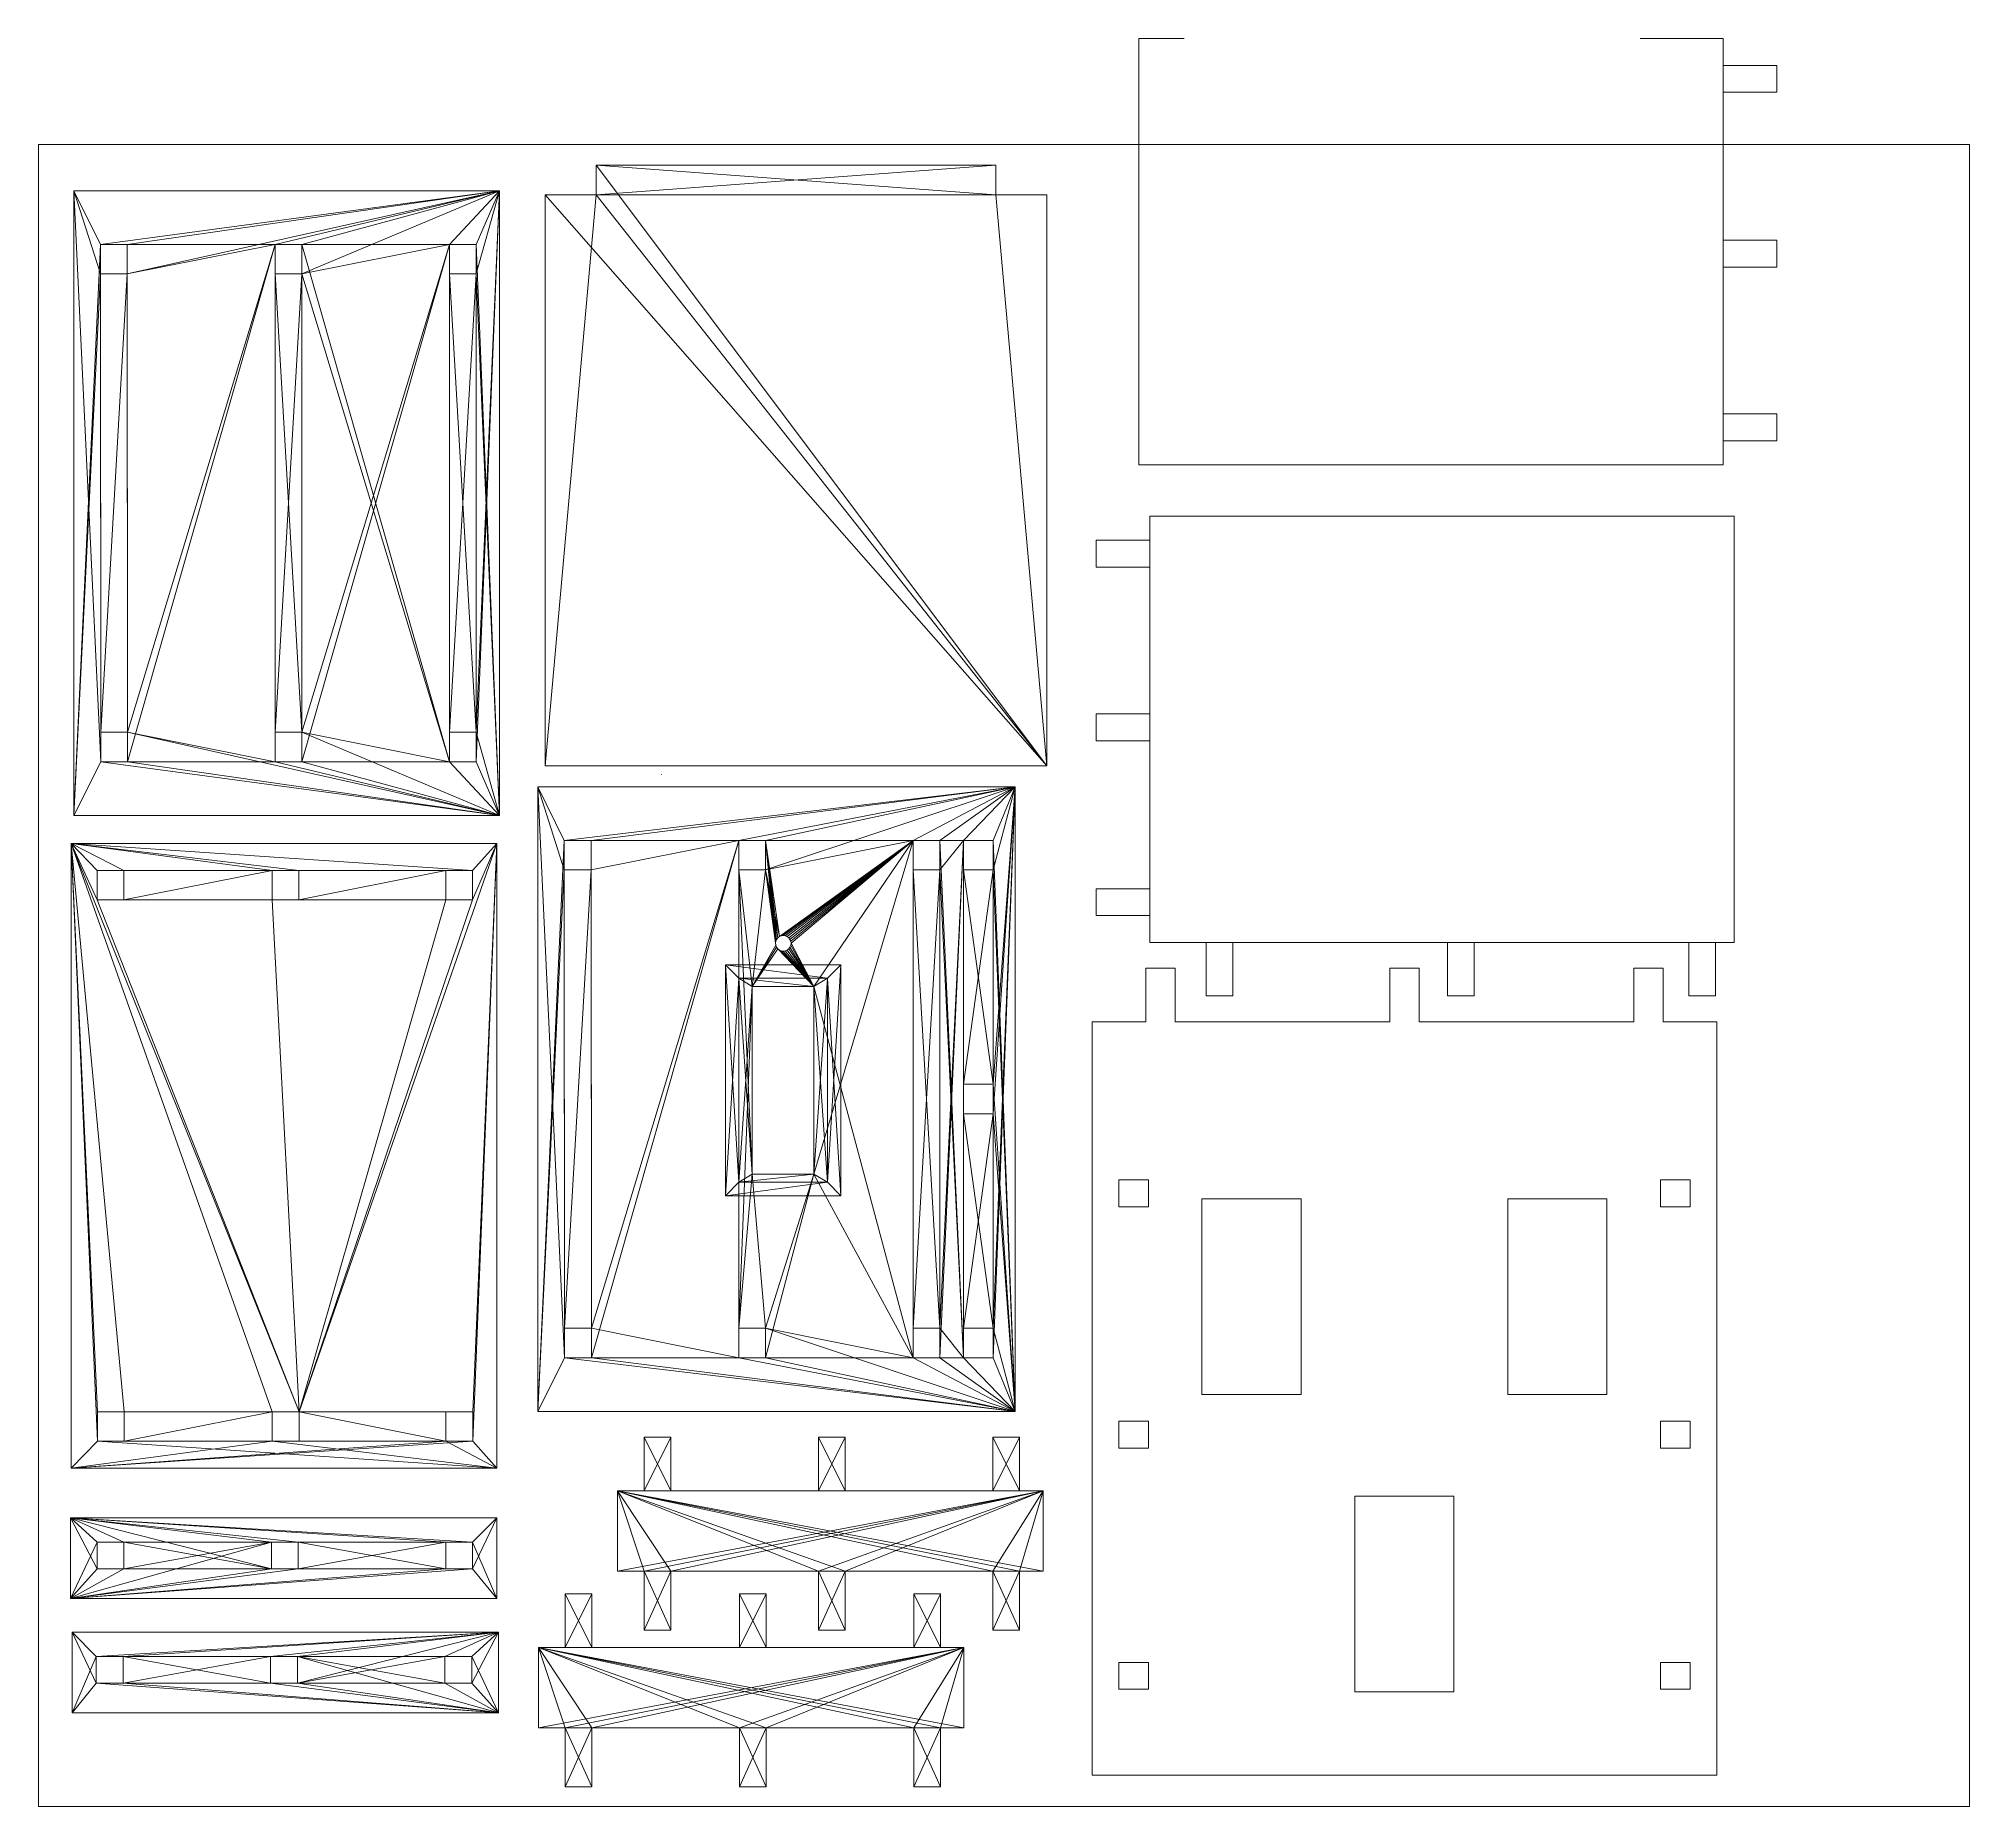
# Model space of a CAD drawing. Header units: millimetres. Extents: x 1245 to 2553, y -2196 to 2093.
# Drawn here: x 1553 to 2273, y -208 to 451 of the extents above; entities that cross this region are included whole.
import ezdxf

# ---------------------------------------------------------------- set-up
doc = ezdxf.new("R2010")
doc.units = ezdxf.units.MM
doc.layers.get('0').update_dxf_attribs({"lineweight": 5, "true_color": 0xffffff})
doc.layers.add('LL', color=250, linetype='Continuous', lineweight=5)
doc.styles.get("Standard").update_dxf_attribs({"font": 'Yu Gothic UI Light.ttf'})

# ---------------------------------------------------------------- blocks, each defined once
blk = doc.blocks.new('Diferencia_6')
at = {"color": 2, "true_color": 0xf5f325}
for p, q in [((0, 1), (86.14, 1)), ((0, 1, 42.94), (0, 1)), ((86.14, 1, 42.94), (0, 1, 42.94)), ((0, 1, 42.94), (0, 0, 42.94)), ((0, 1), (0, 0)), ((0, 0), (86.14, 0)), ((86.14, 0, 42.94), (0, 0, 42.94)), ((0, 0, 42.94), (0, 0)), ((86.14, 1), (86.14, 0)), ((86.14, 1), (86.14, 1, 42.94)), ((86.14, 1, 42.94), (86.14, 0, 42.94)), ((86.14, 0), (86.14, 0, 42.94))]:
    blk.add_line(p, q, dxfattribs=at)
at = {"color": 9, "true_color": 0xb5c1bc}
for p, q in [((81.14, 1, 38), (5, 1, 38)), ((5, 1, 38), (5, 1, 4.88)), ((5, 1, 4.88), (81.14, 1, 4.88)), ((5, 0, 38), (5, 1, 38)), ((5, 0, 4.88), (5, 1, 4.88)), ((5, 0, 4.88), (81.14, 0, 4.88)), ((5, 0, 38), (5, 0, 4.88)), ((81.14, 0, 38), (5, 0, 38)), ((81.14, 1, 4.88), (81.14, 1, 38)), ((81.14, 0, 4.88), (81.14, 1, 4.88)), ((81.14, 0, 38), (81.14, 1, 38)), ((81.14, 0, 4.88), (81.14, 0, 38))]:
    blk.add_line(p, q, dxfattribs=at)
at = {"color": 2, "true_color": 0xf5f325}
mesh = blk.add_polyface(dxfattribs=at)
corners = [(0, 1), (5, 1, 4.88), (86.14, 1), (0, 1, 42.94), (5, 1, 38), (81.14, 1, 38), (81.14, 1, 4.88), (86.14, 1, 42.94)]
mesh.append_faces([[corners[k] for k in face] for face in [(0, 1, 2), (1, 3, 4), (4, 3, 5), (2, 6, 7), (6, 2, 1), (7, 5, 3)]], dxfattribs={"vtx0": -1, "vtx1": -1, "color": 2})
mesh.append_faces([[corners[k] for k in face] for face in [(1, 0, 3), (7, 6, 5)]], dxfattribs={"vtx0": -1, "vtx2": -1, "color": 2})
mesh = blk.add_polyface(dxfattribs=at)
corners = [(86.14, 0, 42.94), (0, 1, 42.94), (0, 0, 42.94), (86.14, 1, 42.94)]
mesh.append_faces([[corners[k] for k in face] for face in [(0, 1, 2), (1, 0, 3)]], dxfattribs={"vtx0": -1, "color": 2})
mesh = blk.add_polyface(dxfattribs=at)
corners = [(86.14, 1), (0, 0), (0, 1), (86.14, 0)]
mesh.append_faces([[corners[k] for k in face] for face in [(0, 1, 2), (1, 0, 3)]], dxfattribs={"vtx0": -1, "color": 2})
mesh = blk.add_polyface(dxfattribs=at)
corners = [(0, 1, 42.94), (0, 0), (0, 0, 42.94), (0, 1)]
mesh.append_faces([[corners[k] for k in face] for face in [(0, 1, 2), (1, 0, 3)]], dxfattribs={"vtx0": -1, "color": 2})
mesh = blk.add_polyface(dxfattribs=at)
corners = [(86.14, 0), (81.14, 0, 4.88), (0, 0), (86.14, 0, 42.94), (81.14, 0, 38), (5, 0, 38), (5, 0, 4.88), (0, 0, 42.94)]
mesh.append_faces([[corners[k] for k in face] for face in [(0, 1, 2), (1, 3, 4), (4, 3, 5), (2, 6, 7), (6, 2, 1), (7, 5, 3)]], dxfattribs={"vtx0": -1, "vtx1": -1, "color": 2})
mesh.append_faces([[corners[k] for k in face] for face in [(1, 0, 3), (7, 6, 5)]], dxfattribs={"vtx0": -1, "vtx2": -1, "color": 2})
at = {"color": 9, "true_color": 0xb5c1bc}
mesh = blk.add_polyface(dxfattribs=at)
corners = [(5, 1, 4.88), (5, 0, 38), (5, 0, 4.88), (5, 1, 38)]
mesh.append_faces([[corners[k] for k in face] for face in [(0, 1, 2), (1, 0, 3)]], dxfattribs={"vtx0": -1, "color": 9})
mesh = blk.add_polyface(dxfattribs=at)
corners = [(81.14, 0, 4.88), (5, 1, 4.88), (5, 0, 4.88), (81.14, 1, 4.88)]
mesh.append_faces([[corners[k] for k in face] for face in [(0, 1, 2), (1, 0, 3)]], dxfattribs={"vtx0": -1, "color": 9})
mesh = blk.add_polyface(dxfattribs=at)
corners = [(81.14, 1, 38), (5, 0, 38), (5, 1, 38), (81.14, 0, 38)]
mesh.append_faces([[corners[k] for k in face] for face in [(0, 1, 2), (1, 0, 3)]], dxfattribs={"vtx0": -1, "color": 9})
mesh = blk.add_polyface(dxfattribs=at)
corners = [(81.14, 1, 38), (81.14, 0, 4.88), (81.14, 0, 38), (81.14, 1, 4.88)]
mesh.append_faces([[corners[k] for k in face] for face in [(0, 1, 2), (1, 0, 3)]], dxfattribs={"vtx0": -1, "color": 9})
at = {"color": 2, "true_color": 0xf5f325}
mesh = blk.add_polyface(dxfattribs=at)
corners = [(86.14, 1), (86.14, 0, 42.94), (86.14, 0), (86.14, 1, 42.94)]
mesh.append_faces([[corners[k] for k in face] for face in [(0, 1, 2), (1, 0, 3)]], dxfattribs={"vtx0": -1, "color": 2})
blk = doc.blocks.new('Diferencia_5')
for p, q in [((0, 0, 33.12), (0, 1, 33.12)), ((0, 0), (0, 1)), ((76.14, 1, 33.12), (0, 1, 33.12)), ((0, 1, 33.12), (0, 1)), ((0, 1), (76.14, 1)), ((0, 0, 33.12), (0, 0)), ((76.14, 0, 33.12), (0, 0, 33.12)), ((0, 0), (76.14, 0)), ((3.17, 1, 28.12), (3.17, 0, 28.12)), ((3.17, 1, 5.12), (3.17, 0, 5.12)), ((3.17, 1, 28.12), (3.17, 1, 5.12)), ((73.11, 1, 28.12), (3.17, 1, 28.12)), ((3.17, 1, 5.12), (73.11, 1, 5.12)), ((73.11, 0, 5.12), (3.17, 0, 5.12)), ((3.17, 0, 5.12), (3.17, 0, 28.12)), ((3.17, 0, 28.12), (73.11, 0, 28.12)), ((73.11, 1, 5.12), (73.11, 0, 5.12)), ((73.11, 1, 28.12), (73.11, 0, 28.12)), ((73.11, 1, 5.12), (73.11, 1, 28.12)), ((73.11, 0, 28.12), (73.11, 0, 5.12)), ((76.14, 0), (76.14, 1)), ((76.14, 0, 33.12), (76.14, 1, 33.12)), ((76.14, 1), (76.14, 1, 33.12)), ((76.14, 0), (76.14, 0, 33.12))]:
    blk.add_line(p, q)
mesh = blk.add_polyface()
corners = [(0, 1, 33.12), (0, 0), (0, 0, 33.12), (0, 1)]
mesh.append_faces([[corners[k] for k in face] for face in [(0, 1, 2), (1, 0, 3)]], dxfattribs={"vtx0": -1})
mesh = blk.add_polyface()
corners = [(76.14, 1), (0, 0), (0, 1), (76.14, 0)]
mesh.append_faces([[corners[k] for k in face] for face in [(0, 1, 2), (1, 0, 3)]], dxfattribs={"vtx0": -1})
mesh = blk.add_polyface()
corners = [(76.14, 0, 33.12), (0, 1, 33.12), (0, 0, 33.12), (76.14, 1, 33.12)]
mesh.append_faces([[corners[k] for k in face] for face in [(0, 1, 2), (1, 0, 3)]], dxfattribs={"vtx0": -1})
mesh = blk.add_polyface()
corners = [(0, 1), (3.17, 1, 5.12), (76.14, 1), (0, 1, 33.12), (3.17, 1, 28.12), (73.11, 1, 28.12), (73.11, 1, 5.12), (76.14, 1, 33.12)]
mesh.append_faces([[corners[k] for k in face] for face in [(0, 1, 2), (1, 3, 4), (4, 3, 5), (2, 6, 7), (6, 2, 1), (7, 5, 3)]], dxfattribs={"vtx0": -1, "vtx1": -1})
mesh.append_faces([[corners[k] for k in face] for face in [(1, 0, 3), (7, 6, 5)]], dxfattribs={"vtx0": -1, "vtx2": -1})
mesh = blk.add_polyface()
corners = [(76.14, 0), (73.11, 0, 5.12), (0, 0), (76.14, 0, 33.12), (73.11, 0, 28.12), (3.17, 0, 28.12), (3.17, 0, 5.12), (0, 0, 33.12)]
mesh.append_faces([[corners[k] for k in face] for face in [(0, 1, 2), (1, 3, 4), (4, 3, 5), (2, 6, 7), (6, 2, 1), (7, 5, 3)]], dxfattribs={"vtx0": -1, "vtx1": -1})
mesh.append_faces([[corners[k] for k in face] for face in [(1, 0, 3), (7, 6, 5)]], dxfattribs={"vtx0": -1, "vtx2": -1})
mesh = blk.add_polyface()
corners = [(3.17, 1, 5.12), (3.17, 0, 28.12), (3.17, 0, 5.12), (3.17, 1, 28.12)]
mesh.append_faces([[corners[k] for k in face] for face in [(0, 1, 2), (1, 0, 3)]], dxfattribs={"vtx0": -1})
mesh = blk.add_polyface()
corners = [(73.11, 0, 5.12), (3.17, 1, 5.12), (3.17, 0, 5.12), (73.11, 1, 5.12)]
mesh.append_faces([[corners[k] for k in face] for face in [(0, 1, 2), (1, 0, 3)]], dxfattribs={"vtx0": -1})
mesh = blk.add_polyface()
corners = [(73.11, 1, 28.12), (3.17, 0, 28.12), (3.17, 1, 28.12), (73.11, 0, 28.12)]
mesh.append_faces([[corners[k] for k in face] for face in [(0, 1, 2), (1, 0, 3)]], dxfattribs={"vtx0": -1})
mesh = blk.add_polyface()
corners = [(73.11, 1, 28.12), (73.11, 0, 5.12), (73.11, 0, 28.12), (73.11, 1, 5.12)]
mesh.append_faces([[corners[k] for k in face] for face in [(0, 1, 2), (1, 0, 3)]], dxfattribs={"vtx0": -1})
mesh = blk.add_polyface()
corners = [(76.14, 1), (76.14, 0, 33.12), (76.14, 0), (76.14, 1, 33.12)]
mesh.append_faces([[corners[k] for k in face] for face in [(0, 1, 2), (1, 0, 3)]], dxfattribs={"vtx0": -1})
blk = doc.blocks.new('Diferencia_3')
at = {"color": 250, "true_color": 0x232323}
for p, q in [((-2, 0, 178), (-2, 11, 178)), ((-2, 0), (-2, 11)), ((-2, 11), (231, 11)), ((-2, 11, 178), (-2, 11)), ((231, 11, 178), (-2, 11, 178)), ((18, 11, 140), (29, 11, 140)), ((18, 11, 19.91), (18, 11, 9.91)), ((18, 11, 85), (18, 0, 85)), ((18, 11, 75), (29, 11, 75)), ((18, 11, 9.91), (29, 11, 9.91)), ((29, 11, 150), (18, 11, 150)), ((18, 11, 150), (18, 11, 140)), ((29, 11, 85), (18, 11, 85)), ((18, 11, 85), (18, 11, 75)), ((29, 11, 19.91), (18, 11, 19.91)), ((18, 11, 75), (18, 0, 75)), ((18, 11, 140), (18, 0, 140)), ((18, 11, 150), (18, 0, 150)), ((18, 11, 19.91), (18, 0, 19.91)), ((29, 11, 140), (29, 11, 150)), ((29, 11, 150), (29, 0, 150)), ((29, 11, 140), (29, 0, 140)), ((29, 11, 75), (29, 11, 85)), ((29, 11, 9.91), (29, 11, 19.91)), ((29, 11, 85), (29, 0, 85)), ((29, 11, 75), (29, 0, 75)), ((29, 11, 19.91), (29, 0, 19.91)), ((29, 11, 9.91), (29, 0, 9.91)), ((72.56, 11, 103), (72.56, 11, 80)), ((200, 11, 85), (200, 0, 85)), ((211, 11, 85), (200, 11, 85)), ((200, 11, 20), (200, 0, 20)), ((200, 11, 10), (200, 0, 10)), ((200, 11, 75), (200, 0, 75)), ((211, 11, 20), (200, 11, 20)), ((200, 11, 75), (211, 11, 75)), ((200, 11, 20), (200, 11, 10)), ((200, 11, 85), (200, 11, 75)), ((200, 11, 140), (211, 11, 140)), ((211, 11, 150), (200, 11, 150)), ((200, 11, 150), (200, 11, 140)), ((200, 11, 10), (211, 11, 10)), ((200, 11, 150), (200, 0, 150)), ((200, 11, 140), (200, 0, 140)), ((211, 11, 85), (211, 0, 85)), ((211, 11, 150), (211, 0, 150)), ((211, 11, 140), (211, 11, 150)), ((211, 11, 140), (211, 0, 140)), ((211, 11, 20), (211, 0, 20)), ((211, 11, 75), (211, 0, 75)), ((211, 11, 75), (211, 11, 85)), ((211, 11, 10), (211, 11, 20)), ((211, 11, 10), (211, 0, 10)), ((231, 11), (231, 11, 178)), ((231, 0), (231, 11)), ((231, 0, 178), (231, 11, 178)), ((-2, 0), (231, 0)), ((-2, 0, 178), (-2, 0)), ((18, 0, 19.91), (29, 0, 19.91)), ((18, 0, 85), (29, 0, 85)), ((29, 0, 75), (18, 0, 75)), ((18, 0, 140), (18, 0, 150)), ((18, 0, 150), (29, 0, 150)), ((18, 0, 9.91), (18, 0, 19.91)), ((29, 0, 9.91), (18, 0, 9.91)), ((18, 0, 75), (18, 0, 85)), ((29, 0, 140), (18, 0, 140)), ((29, 0, 150), (29, 0, 140)), ((29, 0, 19.91), (29, 0, 9.91)), ((29, 0, 85), (29, 0, 75)), ((142.5, 0, 80), (72.56, 0, 80)), ((72.56, 0, 103), (142.5, 0, 103)), ((142.5, 0, 103), (142.5, 0, 80)), ((200, 0, 85), (211, 0, 85)), ((200, 0, 20), (211, 0, 20)), ((211, 0, 75), (200, 0, 75)), ((200, 0, 10), (200, 0, 20)), ((200, 0, 75), (200, 0, 85)), ((200, 0, 140), (200, 0, 150)), ((211, 0, 140), (200, 0, 140)), ((211, 0, 10), (200, 0, 10)), ((200, 0, 150), (211, 0, 150)), ((211, 0, 150), (211, 0, 140)), ((211, 0, 85), (211, 0, 75)), ((211, 0, 20), (211, 0, 10)), ((231, 0), (231, 0, 178))]:
    blk.add_line(p, q, dxfattribs=at)
at = {"color": 163, "true_color": 0x3f7fe2}
for p, q in [((18, 11, 9.91), (18, 0, 9.91)), ((231, 0, 178), (-2, 0, 178))]:
    blk.add_line(p, q, dxfattribs=at)
for p, q in [((29, 11, 169.83), (18, 11, 169.83)), ((18, 11, 169.83), (18, 11, 158.83)), ((18, 11, 158.83), (29, 11, 158.83)), ((18, 0, 169.83), (18, 11, 169.83)), ((18, 0, 158.83), (18, 11, 158.83)), ((29, 11, 158.83), (29, 11, 169.83)), ((29, 0, 169.83), (29, 11, 169.83)), ((29, 0, 158.83), (29, 11, 158.83)), ((53.49, 11, 91.56), (53.59, 11, 90.81)), ((53.59, 11, 92.31), (53.49, 11, 91.56)), ((53.49, 0, 91.56), (53.49, 11, 91.56)), ((53.59, 11, 90.81), (53.88, 11, 90.11)), ((53.88, 11, 93.01), (53.59, 11, 92.31)), ((53.59, 0, 92.31), (53.59, 11, 92.31)), ((53.59, 0, 90.81), (53.59, 11, 90.81)), ((54.34, 11, 93.61), (53.88, 11, 93.01)), ((53.88, 11, 90.11), (54.34, 11, 89.51)), ((53.88, 0, 90.11), (53.88, 11, 90.11)), ((53.88, 0, 93.01), (53.88, 11, 93.01)), ((54.34, 11, 89.51), (54.94, 11, 89.05)), ((54.34, 0, 93.61), (54.34, 11, 93.61)), ((54.34, 0, 89.51), (54.34, 11, 89.51)), ((54.94, 11, 94.07), (54.34, 11, 93.61)), ((54.94, 11, 89.05), (55.64, 11, 88.76)), ((55.64, 11, 94.36), (54.94, 11, 94.07)), ((54.94, 0, 94.07), (54.94, 11, 94.07)), ((54.94, 0, 89.05), (54.94, 11, 89.05)), ((55.64, 11, 88.76), (56.39, 11, 88.66)), ((56.39, 11, 94.46), (55.64, 11, 94.36)), ((55.64, 0, 94.36), (55.64, 11, 94.36)), ((55.64, 0, 88.76), (55.64, 11, 88.76)), ((57.14, 11, 94.36), (56.39, 11, 94.46)), ((56.39, 11, 88.66), (57.14, 11, 88.76)), ((56.39, 0, 88.66), (56.39, 11, 88.66)), ((56.39, 0, 94.46), (56.39, 11, 94.46)), ((57.14, 11, 88.76), (57.84, 11, 89.05)), ((57.84, 11, 94.07), (57.14, 11, 94.36)), ((57.14, 0, 94.36), (57.14, 11, 94.36)), ((57.14, 0, 88.76), (57.14, 11, 88.76)), ((58.44, 11, 93.61), (57.84, 11, 94.07)), ((57.84, 11, 89.05), (58.44, 11, 89.51)), ((57.84, 0, 89.05), (57.84, 11, 89.05)), ((57.84, 0, 94.07), (57.84, 11, 94.07)), ((58.9, 11, 93.01), (58.44, 11, 93.61)), ((58.44, 11, 89.51), (58.9, 11, 90.11)), ((58.44, 0, 93.61), (58.44, 11, 93.61)), ((58.44, 0, 89.51), (58.44, 11, 89.51)), ((59.19, 11, 92.31), (58.9, 11, 93.01)), ((58.9, 11, 90.11), (59.19, 11, 90.81)), ((58.9, 0, 93.01), (58.9, 11, 93.01)), ((58.9, 0, 90.11), (58.9, 11, 90.11)), ((59.29, 11, 91.56), (59.19, 11, 92.31)), ((59.19, 11, 90.81), (59.29, 11, 91.56)), ((59.19, 0, 92.31), (59.19, 11, 92.31)), ((59.19, 0, 90.81), (59.19, 11, 90.81)), ((59.29, 0, 91.56), (59.29, 11, 91.56)), ((72.56, 11, 80), (142.5, 11, 80)), ((142.5, 11, 103), (72.56, 11, 103)), ((72.56, 11, 103), (72.56, 0, 103)), ((72.56, 11, 80), (72.56, 0, 80)), ((109, 11, 158.83), (109, 11, 169.83)), ((109, 0, 169.83), (109, 11, 169.83)), ((109, 11, 169.83), (120, 11, 169.83)), ((120, 11, 158.83), (109, 11, 158.83)), ((109, 0, 158.83), (109, 11, 158.83)), ((120, 0, 169.83), (120, 11, 169.83)), ((120, 11, 169.83), (120, 11, 158.83)), ((120, 0, 158.83), (120, 11, 158.83)), ((142.5, 11, 80), (142.5, 11, 103)), ((142.5, 11, 103), (142.5, 0, 103)), ((142.5, 11, 80), (142.5, 0, 80)), ((211, 11, 169.83), (200, 11, 169.83)), ((200, 11, 169.83), (200, 11, 158.83)), ((200, 11, 158.83), (211, 11, 158.83)), ((200, 0, 169.83), (200, 11, 169.83)), ((200, 0, 158.83), (200, 11, 158.83)), ((211, 11, 158.83), (211, 11, 169.83)), ((211, 0, 169.83), (211, 11, 169.83)), ((211, 0, 158.83), (211, 11, 158.83)), ((18, 0, 169.83), (18, 0, 158.83)), ((18, 0, 158.83), (29, 0, 158.83)), ((29, 0, 169.83), (18, 0, 169.83)), ((29, 0, 158.83), (29, 0, 169.83)), ((53.49, 0, 91.56), (53.59, 0, 92.31)), ((53.59, 0, 90.81), (53.49, 0, 91.56)), ((53.59, 0, 92.31), (53.88, 0, 93.01)), ((53.88, 0, 90.11), (53.59, 0, 90.81)), ((53.88, 0, 93.01), (54.34, 0, 93.61)), ((54.34, 0, 89.51), (53.88, 0, 90.11)), ((54.34, 0, 93.61), (54.94, 0, 94.07)), ((54.94, 0, 89.05), (54.34, 0, 89.51)), ((55.64, 0, 88.76), (54.94, 0, 89.05)), ((54.94, 0, 94.07), (55.64, 0, 94.36)), ((56.39, 0, 88.66), (55.64, 0, 88.76)), ((55.64, 0, 94.36), (56.39, 0, 94.46)), ((57.14, 0, 88.76), (56.39, 0, 88.66)), ((56.39, 0, 94.46), (57.14, 0, 94.36)), ((57.84, 0, 89.05), (57.14, 0, 88.76)), ((57.14, 0, 94.36), (57.84, 0, 94.07)), ((58.44, 0, 89.51), (57.84, 0, 89.05)), ((57.84, 0, 94.07), (58.44, 0, 93.61)), ((58.9, 0, 90.11), (58.44, 0, 89.51)), ((58.44, 0, 93.61), (58.9, 0, 93.01)), ((59.19, 0, 90.81), (58.9, 0, 90.11)), ((58.9, 0, 93.01), (59.19, 0, 92.31)), ((59.19, 0, 92.31), (59.29, 0, 91.56)), ((59.29, 0, 91.56), (59.19, 0, 90.81)), ((72.56, 0, 80), (72.56, 0, 103)), ((109, 0, 158.83), (109, 0, 169.83)), ((109, 0, 169.83), (120, 0, 169.83)), ((120, 0, 158.83), (109, 0, 158.83)), ((120, 0, 169.83), (120, 0, 158.83)), ((200, 0, 169.83), (200, 0, 158.83)), ((200, 0, 158.83), (211, 0, 158.83)), ((211, 0, 169.83), (200, 0, 169.83)), ((211, 0, 158.83), (211, 0, 169.83))]:
    blk.add_line(p, q)
at = {"color": 253, "true_color": 0xceb799}
mesh = blk.add_polyface(dxfattribs=at)
corners = [(231, 11), (-2, 0), (-2, 11), (231, 0)]
mesh.append_faces([[corners[k] for k in face] for face in [(0, 1, 2), (1, 0, 3)]], dxfattribs={"vtx0": -1, "color": 253})
at = {"color": 250, "true_color": 0x232323}
mesh = blk.add_polyface(dxfattribs=at)
corners = [(231, 0, 178), (-2, 11, 178), (-2, 0, 178), (231, 11, 178)]
mesh.append_faces([[corners[k] for k in face] for face in [(0, 1, 2), (1, 0, 3)]], dxfattribs={"vtx0": -1, "color": 250})
at = {"color": 253, "true_color": 0xceb799}
mesh = blk.add_polyface(dxfattribs=at)
corners = [(-2, 11, 178), (-2, 0), (-2, 0, 178), (-2, 11)]
mesh.append_faces([[corners[k] for k in face] for face in [(0, 1, 2), (1, 0, 3)]], dxfattribs={"vtx0": -1, "color": 253})
mesh = blk.add_polyface(dxfattribs=at)
corners = [(200, 11, 75), (142.5, 11, 80), (200, 11, 85), (72.56, 11, 80), (142.5, 11, 103), (211, 11, 85), (-2, 11), (18, 11, 9.91), (231, 11), (-2, 11, 178), (18, 11, 19.91), (18, 11, 75), (29, 11, 19.91), (200, 11, 20), (211, 11, 20), (18, 11, 85), (29, 11, 85), (18, 11, 140), (53.88, 11, 90.11), (54.34, 11, 89.51), (54.94, 11, 89.05), (55.64, 11, 88.76), (56.39, 11, 88.66), (53.59, 11, 90.81), (53.49, 11, 91.56), (53.59, 11, 92.31), (53.88, 11, 93.01), (54.34, 11, 93.61), (54.94, 11, 94.07), (55.64, 11, 94.36), (56.39, 11, 94.46), (72.56, 11, 103), (18, 11, 150), (18, 11, 158.83), (29, 11, 150), (200, 11, 150), (211, 11, 150), (18, 11, 169.83), (29, 11, 169.83), (109, 11, 169.83), (120, 11, 169.83), (200, 11, 169.83), (211, 11, 169.83), (211, 11, 10), (231, 11, 178), (29, 11, 9.91), (200, 11, 10), (211, 11, 75), (29, 11, 75), (211, 11, 140), (29, 11, 140), (200, 11, 140), (211, 11, 158.83), (29, 11, 158.83), (109, 11, 158.83), (120, 11, 158.83), (200, 11, 158.83), (57.14, 11, 88.76), (57.84, 11, 89.05), (58.44, 11, 89.51), (58.9, 11, 90.11), (59.19, 11, 90.81), (59.29, 11, 91.56), (59.19, 11, 92.31), (58.9, 11, 93.01), (58.44, 11, 93.61), (57.84, 11, 94.07), (57.14, 11, 94.36)]
mesh.append_faces([[corners[k] for k in face] for face in [(0, 1, 2), (1, 0, 3), (2, 4, 5), (6, 7, 8), (7, 9, 10), (10, 11, 12), (13, 11, 14), (11, 9, 15), (15, 9, 16), (18, 17, 23), (23, 17, 24), (24, 17, 25), (25, 17, 26), (26, 17, 27), (27, 17, 28), (28, 17, 29), (29, 17, 30), (31, 17, 4), (17, 9, 32), (32, 33, 34), (35, 33, 36), (33, 9, 37), (37, 9, 38), (39, 9, 40), (41, 9, 42), (8, 43, 44), (45, 8, 7), (43, 45, 46), (47, 48, 0), (49, 50, 51), (52, 55, 56), (44, 42, 9), (40, 56, 55), (56, 40, 41), (38, 54, 53), (54, 38, 39), (34, 51, 50), (51, 34, 35), (3, 59, 31), (57, 16, 22), (12, 46, 45), (46, 12, 13)]], dxfattribs={"vtx0": -1, "vtx1": -1, "color": 253})
mesh.append_faces([[corners[k] for k in face] for face in [(10, 9, 11), (12, 11, 13), (16, 9, 17), (16, 17, 18), (30, 17, 31), (32, 9, 33), (34, 33, 35), (38, 9, 39), (40, 9, 41), (43, 8, 45), (44, 14, 47), (47, 14, 11), (44, 5, 49), (49, 5, 4), (49, 4, 17), (44, 36, 52), (52, 36, 33), (52, 53, 54), (48, 3, 0), (3, 16, 57)]], dxfattribs={"vtx0": -1, "vtx1": -1, "vtx2": -1, "color": 253})
mesh.append_faces([[corners[k] for k in face] for face in [(2, 1, 4), (7, 6, 9), (16, 18, 19), (16, 19, 20), (16, 20, 21), (16, 21, 22), (44, 43, 14), (47, 11, 48), (44, 47, 5), (49, 17, 50), (44, 49, 36), (52, 33, 53), (52, 54, 55), (44, 52, 42), (3, 48, 16), (3, 57, 58), (3, 58, 59), (31, 59, 60), (31, 60, 61), (31, 61, 62), (31, 62, 63), (31, 63, 64), (31, 64, 65), (31, 65, 66), (31, 66, 67), (31, 67, 30)]], dxfattribs={"vtx0": -1, "vtx2": -1, "color": 253})
at = {"color": 250, "true_color": 0x232323}
mesh = blk.add_polyface(dxfattribs=at)
corners = [(29, 11, 85), (18, 0, 85), (18, 11, 85), (29, 0, 85)]
mesh.append_faces([[corners[k] for k in face] for face in [(0, 1, 2), (1, 0, 3)]], dxfattribs={"vtx0": -1, "color": 250})
mesh = blk.add_polyface(dxfattribs=at)
corners = [(29, 0, 75), (18, 11, 75), (18, 0, 75), (29, 11, 75)]
mesh.append_faces([[corners[k] for k in face] for face in [(0, 1, 2), (1, 0, 3)]], dxfattribs={"vtx0": -1, "color": 250})
mesh = blk.add_polyface(dxfattribs=at)
corners = [(18, 11, 140), (18, 0, 150), (18, 0, 140), (18, 11, 150)]
mesh.append_faces([[corners[k] for k in face] for face in [(0, 1, 2), (1, 0, 3)]], dxfattribs={"vtx0": -1, "color": 250})
mesh = blk.add_polyface(dxfattribs=at)
corners = [(29, 11, 150), (18, 0, 150), (18, 11, 150), (29, 0, 150)]
mesh.append_faces([[corners[k] for k in face] for face in [(0, 1, 2), (1, 0, 3)]], dxfattribs={"vtx0": -1, "color": 250})
mesh = blk.add_polyface(dxfattribs=at)
corners = [(18, 11, 9.91), (18, 0, 19.91), (18, 0, 9.91), (18, 11, 19.91)]
mesh.append_faces([[corners[k] for k in face] for face in [(0, 1, 2), (1, 0, 3)]], dxfattribs={"vtx0": -1, "color": 250})
mesh = blk.add_polyface(dxfattribs=at)
corners = [(29, 0, 9.91), (18, 11, 9.91), (18, 0, 9.91), (29, 11, 9.91)]
mesh.append_faces([[corners[k] for k in face] for face in [(0, 1, 2), (1, 0, 3)]], dxfattribs={"vtx0": -1, "color": 250})
mesh = blk.add_polyface(dxfattribs=at)
corners = [(29, 11, 19.91), (18, 0, 19.91), (18, 11, 19.91), (29, 0, 19.91)]
mesh.append_faces([[corners[k] for k in face] for face in [(0, 1, 2), (1, 0, 3)]], dxfattribs={"vtx0": -1, "color": 250})
mesh = blk.add_polyface(dxfattribs=at)
corners = [(29, 0, 140), (18, 11, 140), (18, 0, 140), (29, 11, 140)]
mesh.append_faces([[corners[k] for k in face] for face in [(0, 1, 2), (1, 0, 3)]], dxfattribs={"vtx0": -1, "color": 250})
mesh = blk.add_polyface(dxfattribs=at)
corners = [(18, 11, 75), (18, 0, 85), (18, 0, 75), (18, 11, 85)]
mesh.append_faces([[corners[k] for k in face] for face in [(0, 1, 2), (1, 0, 3)]], dxfattribs={"vtx0": -1, "color": 250})
mesh = blk.add_polyface(dxfattribs=at)
corners = [(29, 11, 169.83), (18, 0, 169.83), (18, 11, 169.83), (29, 0, 169.83)]
mesh.append_faces([[corners[k] for k in face] for face in [(0, 1, 2), (1, 0, 3)]], dxfattribs={"vtx0": -1, "color": 250})
mesh = blk.add_polyface(dxfattribs=at)
corners = [(18, 11, 158.83), (18, 0, 169.83), (18, 0, 158.83), (18, 11, 169.83)]
mesh.append_faces([[corners[k] for k in face] for face in [(0, 1, 2), (1, 0, 3)]], dxfattribs={"vtx0": -1, "color": 250})
mesh = blk.add_polyface(dxfattribs=at)
corners = [(29, 0, 158.83), (18, 11, 158.83), (18, 0, 158.83), (29, 11, 158.83)]
mesh.append_faces([[corners[k] for k in face] for face in [(0, 1, 2), (1, 0, 3)]], dxfattribs={"vtx0": -1, "color": 250})
mesh = blk.add_polyface(dxfattribs=at)
corners = [(29, 11, 150), (29, 0, 140), (29, 0, 150), (29, 11, 140)]
mesh.append_faces([[corners[k] for k in face] for face in [(0, 1, 2), (1, 0, 3)]], dxfattribs={"vtx0": -1, "color": 250})
mesh = blk.add_polyface(dxfattribs=at)
corners = [(29, 11, 19.91), (29, 0, 9.91), (29, 0, 19.91), (29, 11, 9.91)]
mesh.append_faces([[corners[k] for k in face] for face in [(0, 1, 2), (1, 0, 3)]], dxfattribs={"vtx0": -1, "color": 250})
mesh = blk.add_polyface(dxfattribs=at)
corners = [(29, 11, 85), (29, 0, 75), (29, 0, 85), (29, 11, 75)]
mesh.append_faces([[corners[k] for k in face] for face in [(0, 1, 2), (1, 0, 3)]], dxfattribs={"vtx0": -1, "color": 250})
mesh = blk.add_polyface(dxfattribs=at)
corners = [(29, 11, 169.83), (29, 0, 158.83), (29, 0, 169.83), (29, 11, 158.83)]
mesh.append_faces([[corners[k] for k in face] for face in [(0, 1, 2), (1, 0, 3)]], dxfattribs={"vtx0": -1, "color": 250})
mesh = blk.add_polyface()
corners = [(53.49, 11, 91.56), (53.59, 0, 92.31), (53.49, 0, 91.56), (53.59, 11, 92.31)]
mesh.append_faces([[corners[k] for k in face] for face in [(0, 1, 2), (1, 0, 3)]], dxfattribs={"vtx0": -1})
mesh = blk.add_polyface()
corners = [(53.59, 11, 90.81), (53.49, 0, 91.56), (53.59, 0, 90.81), (53.49, 11, 91.56)]
mesh.append_faces([[corners[k] for k in face] for face in [(0, 1, 2), (1, 0, 3)]], dxfattribs={"vtx0": -1})
mesh = blk.add_polyface()
corners = [(53.88, 11, 90.11), (53.59, 0, 90.81), (53.88, 0, 90.11), (53.59, 11, 90.81)]
mesh.append_faces([[corners[k] for k in face] for face in [(0, 1, 2), (1, 0, 3)]], dxfattribs={"vtx0": -1})
mesh = blk.add_polyface()
corners = [(53.59, 11, 92.31), (53.88, 0, 93.01), (53.59, 0, 92.31), (53.88, 11, 93.01)]
mesh.append_faces([[corners[k] for k in face] for face in [(0, 1, 2), (1, 0, 3)]], dxfattribs={"vtx0": -1})
mesh = blk.add_polyface()
corners = [(53.88, 11, 93.01), (54.34, 0, 93.61), (53.88, 0, 93.01), (54.34, 11, 93.61)]
mesh.append_faces([[corners[k] for k in face] for face in [(0, 1, 2), (1, 0, 3)]], dxfattribs={"vtx0": -1})
mesh = blk.add_polyface()
corners = [(54.34, 11, 89.51), (53.88, 0, 90.11), (54.34, 0, 89.51), (53.88, 11, 90.11)]
mesh.append_faces([[corners[k] for k in face] for face in [(0, 1, 2), (1, 0, 3)]], dxfattribs={"vtx0": -1})
mesh = blk.add_polyface()
corners = [(54.94, 0, 89.05), (54.34, 11, 89.51), (54.34, 0, 89.51), (54.94, 11, 89.05)]
mesh.append_faces([[corners[k] for k in face] for face in [(0, 1, 2), (1, 0, 3)]], dxfattribs={"vtx0": -1})
mesh = blk.add_polyface()
corners = [(54.94, 11, 94.07), (54.34, 0, 93.61), (54.34, 11, 93.61), (54.94, 0, 94.07)]
mesh.append_faces([[corners[k] for k in face] for face in [(0, 1, 2), (1, 0, 3)]], dxfattribs={"vtx0": -1})
mesh = blk.add_polyface()
corners = [(55.64, 11, 94.36), (54.94, 0, 94.07), (54.94, 11, 94.07), (55.64, 0, 94.36)]
mesh.append_faces([[corners[k] for k in face] for face in [(0, 1, 2), (1, 0, 3)]], dxfattribs={"vtx0": -1})
mesh = blk.add_polyface()
corners = [(55.64, 0, 88.76), (54.94, 11, 89.05), (54.94, 0, 89.05), (55.64, 11, 88.76)]
mesh.append_faces([[corners[k] for k in face] for face in [(0, 1, 2), (1, 0, 3)]], dxfattribs={"vtx0": -1})
mesh = blk.add_polyface()
corners = [(56.39, 0, 88.66), (55.64, 11, 88.76), (55.64, 0, 88.76), (56.39, 11, 88.66)]
mesh.append_faces([[corners[k] for k in face] for face in [(0, 1, 2), (1, 0, 3)]], dxfattribs={"vtx0": -1})
mesh = blk.add_polyface()
corners = [(56.39, 11, 94.46), (55.64, 0, 94.36), (55.64, 11, 94.36), (56.39, 0, 94.46)]
mesh.append_faces([[corners[k] for k in face] for face in [(0, 1, 2), (1, 0, 3)]], dxfattribs={"vtx0": -1})
mesh = blk.add_polyface()
corners = [(57.14, 11, 94.36), (56.39, 0, 94.46), (56.39, 11, 94.46), (57.14, 0, 94.36)]
mesh.append_faces([[corners[k] for k in face] for face in [(0, 1, 2), (1, 0, 3)]], dxfattribs={"vtx0": -1})
mesh = blk.add_polyface()
corners = [(57.14, 0, 88.76), (56.39, 11, 88.66), (56.39, 0, 88.66), (57.14, 11, 88.76)]
mesh.append_faces([[corners[k] for k in face] for face in [(0, 1, 2), (1, 0, 3)]], dxfattribs={"vtx0": -1})
mesh = blk.add_polyface()
corners = [(57.84, 11, 94.07), (57.14, 0, 94.36), (57.14, 11, 94.36), (57.84, 0, 94.07)]
mesh.append_faces([[corners[k] for k in face] for face in [(0, 1, 2), (1, 0, 3)]], dxfattribs={"vtx0": -1})
mesh = blk.add_polyface()
corners = [(57.84, 0, 89.05), (57.14, 11, 88.76), (57.14, 0, 88.76), (57.84, 11, 89.05)]
mesh.append_faces([[corners[k] for k in face] for face in [(0, 1, 2), (1, 0, 3)]], dxfattribs={"vtx0": -1})
mesh = blk.add_polyface()
corners = [(58.44, 0, 89.51), (57.84, 11, 89.05), (57.84, 0, 89.05), (58.44, 11, 89.51)]
mesh.append_faces([[corners[k] for k in face] for face in [(0, 1, 2), (1, 0, 3)]], dxfattribs={"vtx0": -1})
mesh = blk.add_polyface()
corners = [(58.44, 11, 93.61), (57.84, 0, 94.07), (57.84, 11, 94.07), (58.44, 0, 93.61)]
mesh.append_faces([[corners[k] for k in face] for face in [(0, 1, 2), (1, 0, 3)]], dxfattribs={"vtx0": -1})
mesh = blk.add_polyface()
corners = [(58.9, 11, 90.11), (58.44, 0, 89.51), (58.9, 0, 90.11), (58.44, 11, 89.51)]
mesh.append_faces([[corners[k] for k in face] for face in [(0, 1, 2), (1, 0, 3)]], dxfattribs={"vtx0": -1})
mesh = blk.add_polyface()
corners = [(58.44, 11, 93.61), (58.9, 0, 93.01), (58.44, 0, 93.61), (58.9, 11, 93.01)]
mesh.append_faces([[corners[k] for k in face] for face in [(0, 1, 2), (1, 0, 3)]], dxfattribs={"vtx0": -1})
mesh = blk.add_polyface()
corners = [(59.19, 11, 90.81), (58.9, 0, 90.11), (59.19, 0, 90.81), (58.9, 11, 90.11)]
mesh.append_faces([[corners[k] for k in face] for face in [(0, 1, 2), (1, 0, 3)]], dxfattribs={"vtx0": -1})
mesh = blk.add_polyface()
corners = [(58.9, 11, 93.01), (59.19, 0, 92.31), (58.9, 0, 93.01), (59.19, 11, 92.31)]
mesh.append_faces([[corners[k] for k in face] for face in [(0, 1, 2), (1, 0, 3)]], dxfattribs={"vtx0": -1})
mesh = blk.add_polyface()
corners = [(59.29, 11, 91.56), (59.19, 0, 90.81), (59.29, 0, 91.56), (59.19, 11, 90.81)]
mesh.append_faces([[corners[k] for k in face] for face in [(0, 1, 2), (1, 0, 3)]], dxfattribs={"vtx0": -1})
mesh = blk.add_polyface()
corners = [(59.19, 11, 92.31), (59.29, 0, 91.56), (59.19, 0, 92.31), (59.29, 11, 91.56)]
mesh.append_faces([[corners[k] for k in face] for face in [(0, 1, 2), (1, 0, 3)]], dxfattribs={"vtx0": -1})
mesh = blk.add_polyface()
corners = [(72.56, 11, 80), (72.56, 0, 103), (72.56, 0, 80), (72.56, 11, 103)]
mesh.append_faces([[corners[k] for k in face] for face in [(0, 1, 2), (1, 0, 3)]], dxfattribs={"vtx0": -1})
mesh = blk.add_polyface()
corners = [(142.5, 11, 103), (72.56, 0, 103), (72.56, 11, 103), (142.5, 0, 103)]
mesh.append_faces([[corners[k] for k in face] for face in [(0, 1, 2), (1, 0, 3)]], dxfattribs={"vtx0": -1})
mesh = blk.add_polyface()
corners = [(142.5, 0, 80), (72.56, 11, 80), (72.56, 0, 80), (142.5, 11, 80)]
mesh.append_faces([[corners[k] for k in face] for face in [(0, 1, 2), (1, 0, 3)]], dxfattribs={"vtx0": -1})
mesh = blk.add_polyface(dxfattribs=at)
corners = [(120, 11, 169.83), (109, 0, 169.83), (109, 11, 169.83), (120, 0, 169.83)]
mesh.append_faces([[corners[k] for k in face] for face in [(0, 1, 2), (1, 0, 3)]], dxfattribs={"vtx0": -1, "color": 250})
mesh = blk.add_polyface()
corners = [(142.5, 11, 103), (142.5, 0, 80), (142.5, 0, 103), (142.5, 11, 80)]
mesh.append_faces([[corners[k] for k in face] for face in [(0, 1, 2), (1, 0, 3)]], dxfattribs={"vtx0": -1})
mesh = blk.add_polyface(dxfattribs=at)
corners = [(211, 11, 85), (200, 0, 85), (200, 11, 85), (211, 0, 85)]
mesh.append_faces([[corners[k] for k in face] for face in [(0, 1, 2), (1, 0, 3)]], dxfattribs={"vtx0": -1, "color": 250})
mesh = blk.add_polyface(dxfattribs=at)
corners = [(211, 11, 20), (200, 0, 20), (200, 11, 20), (211, 0, 20)]
mesh.append_faces([[corners[k] for k in face] for face in [(0, 1, 2), (1, 0, 3)]], dxfattribs={"vtx0": -1, "color": 250})
mesh = blk.add_polyface(dxfattribs=at)
corners = [(211, 0, 75), (200, 11, 75), (200, 0, 75), (211, 11, 75)]
mesh.append_faces([[corners[k] for k in face] for face in [(0, 1, 2), (1, 0, 3)]], dxfattribs={"vtx0": -1, "color": 250})
mesh = blk.add_polyface(dxfattribs=at)
corners = [(200, 11, 10), (200, 0, 20), (200, 0, 10), (200, 11, 20)]
mesh.append_faces([[corners[k] for k in face] for face in [(0, 1, 2), (1, 0, 3)]], dxfattribs={"vtx0": -1, "color": 250})
mesh = blk.add_polyface(dxfattribs=at)
corners = [(200, 11, 140), (200, 0, 150), (200, 0, 140), (200, 11, 150)]
mesh.append_faces([[corners[k] for k in face] for face in [(0, 1, 2), (1, 0, 3)]], dxfattribs={"vtx0": -1, "color": 250})
mesh = blk.add_polyface(dxfattribs=at)
corners = [(200, 11, 75), (200, 0, 85), (200, 0, 75), (200, 11, 85)]
mesh.append_faces([[corners[k] for k in face] for face in [(0, 1, 2), (1, 0, 3)]], dxfattribs={"vtx0": -1, "color": 250})
mesh = blk.add_polyface(dxfattribs=at)
corners = [(211, 0, 10), (200, 11, 10), (200, 0, 10), (211, 11, 10)]
mesh.append_faces([[corners[k] for k in face] for face in [(0, 1, 2), (1, 0, 3)]], dxfattribs={"vtx0": -1, "color": 250})
mesh = blk.add_polyface(dxfattribs=at)
corners = [(211, 0, 140), (200, 11, 140), (200, 0, 140), (211, 11, 140)]
mesh.append_faces([[corners[k] for k in face] for face in [(0, 1, 2), (1, 0, 3)]], dxfattribs={"vtx0": -1, "color": 250})
mesh = blk.add_polyface(dxfattribs=at)
corners = [(211, 11, 150), (200, 0, 150), (200, 11, 150), (211, 0, 150)]
mesh.append_faces([[corners[k] for k in face] for face in [(0, 1, 2), (1, 0, 3)]], dxfattribs={"vtx0": -1, "color": 250})
mesh = blk.add_polyface(dxfattribs=at)
corners = [(211, 11, 169.83), (200, 0, 169.83), (200, 11, 169.83), (211, 0, 169.83)]
mesh.append_faces([[corners[k] for k in face] for face in [(0, 1, 2), (1, 0, 3)]], dxfattribs={"vtx0": -1, "color": 250})
mesh = blk.add_polyface(dxfattribs=at)
corners = [(200, 11, 158.83), (200, 0, 169.83), (200, 0, 158.83), (200, 11, 169.83)]
mesh.append_faces([[corners[k] for k in face] for face in [(0, 1, 2), (1, 0, 3)]], dxfattribs={"vtx0": -1, "color": 250})
mesh = blk.add_polyface(dxfattribs=at)
corners = [(211, 0, 158.83), (200, 11, 158.83), (200, 0, 158.83), (211, 11, 158.83)]
mesh.append_faces([[corners[k] for k in face] for face in [(0, 1, 2), (1, 0, 3)]], dxfattribs={"vtx0": -1, "color": 250})
mesh = blk.add_polyface(dxfattribs=at)
corners = [(211, 11, 150), (211, 0, 140), (211, 0, 150), (211, 11, 140)]
mesh.append_faces([[corners[k] for k in face] for face in [(0, 1, 2), (1, 0, 3)]], dxfattribs={"vtx0": -1, "color": 250})
mesh = blk.add_polyface(dxfattribs=at)
corners = [(211, 11, 20), (211, 0, 10), (211, 0, 20), (211, 11, 10)]
mesh.append_faces([[corners[k] for k in face] for face in [(0, 1, 2), (1, 0, 3)]], dxfattribs={"vtx0": -1, "color": 250})
mesh = blk.add_polyface(dxfattribs=at)
corners = [(211, 11, 85), (211, 0, 75), (211, 0, 85), (211, 11, 75)]
mesh.append_faces([[corners[k] for k in face] for face in [(0, 1, 2), (1, 0, 3)]], dxfattribs={"vtx0": -1, "color": 250})
mesh = blk.add_polyface(dxfattribs=at)
corners = [(211, 11, 169.83), (211, 0, 158.83), (211, 0, 169.83), (211, 11, 158.83)]
mesh.append_faces([[corners[k] for k in face] for face in [(0, 1, 2), (1, 0, 3)]], dxfattribs={"vtx0": -1, "color": 250})
at = {"color": 253, "true_color": 0xceb799}
mesh = blk.add_polyface(dxfattribs=at)
corners = [(231, 11), (231, 0, 178), (231, 0), (231, 11, 178)]
mesh.append_faces([[corners[k] for k in face] for face in [(0, 1, 2), (1, 0, 3)]], dxfattribs={"vtx0": -1, "color": 253})
mesh = blk.add_polyface(dxfattribs=at)
corners = [(29, 0, 75), (72.56, 0, 80), (29, 0, 85), (142.5, 0, 80), (57.14, 0, 88.76), (57.84, 0, 89.05), (58.44, 0, 89.51), (72.56, 0, 103), (56.39, 0, 88.66), (18, 0, 85), (58.9, 0, 90.11), (59.19, 0, 90.81), (59.29, 0, 91.56), (59.19, 0, 92.31), (58.9, 0, 93.01), (58.44, 0, 93.61), (57.84, 0, 94.07), (57.14, 0, 94.36), (56.39, 0, 94.46), (231, 0), (211, 0, 10), (-2, 0), (231, 0, 178), (29, 0, 9.91), (211, 0, 20), (211, 0, 75), (200, 0, 20), (211, 0, 85), (200, 0, 85), (211, 0, 140), (142.5, 0, 103), (211, 0, 150), (211, 0, 158.83), (200, 0, 150), (29, 0, 150), (18, 0, 150), (211, 0, 169.83), (200, 0, 169.83), (120, 0, 169.83), (109, 0, 169.83), (29, 0, 169.83), (18, 0, 169.83), (18, 0, 9.91), (-2, 0, 178), (18, 0, 19.91), (18, 0, 75), (200, 0, 75), (18, 0, 140), (53.88, 0, 90.11), (54.34, 0, 89.51), (54.94, 0, 89.05), (55.64, 0, 88.76), (53.59, 0, 90.81), (53.49, 0, 91.56), (53.59, 0, 92.31), (53.88, 0, 93.01), (54.34, 0, 93.61), (54.94, 0, 94.07), (55.64, 0, 94.36), (200, 0, 140), (29, 0, 140), (18, 0, 158.83), (200, 0, 158.83), (120, 0, 158.83), (109, 0, 158.83), (29, 0, 158.83), (200, 0, 10), (29, 0, 19.91)]
mesh.append_faces([[corners[k] for k in face] for face in [(0, 1, 2), (1, 0, 3), (4, 1, 5), (5, 1, 6), (2, 8, 9), (6, 7, 10), (10, 7, 11), (11, 7, 12), (12, 7, 13), (13, 7, 14), (14, 7, 15), (15, 7, 16), (16, 7, 17), (17, 7, 18), (19, 20, 21), (20, 22, 24), (24, 25, 26), (25, 22, 27), (27, 22, 28), (30, 29, 7), (29, 22, 31), (31, 32, 33), (34, 32, 35), (32, 22, 36), (36, 22, 37), (38, 22, 39), (40, 22, 41), (21, 42, 43), (42, 21, 23), (45, 46, 0), (48, 9, 49), (49, 9, 50), (50, 9, 51), (51, 9, 8), (47, 59, 60), (61, 64, 65), (43, 41, 22), (39, 65, 64), (65, 39, 40), (37, 63, 62), (63, 37, 38), (33, 60, 59), (60, 33, 34), (3, 28, 30), (23, 66, 67), (66, 23, 20), (67, 26, 44)]], dxfattribs={"vtx0": -1, "vtx1": -1, "color": 253})
mesh.append_faces([[corners[k] for k in face] for face in [(2, 1, 4), (21, 20, 23), (24, 22, 25), (28, 22, 29), (28, 29, 30), (31, 22, 32), (33, 32, 34), (37, 22, 38), (39, 22, 40), (43, 44, 45), (45, 44, 26), (45, 26, 25), (43, 9, 47), (47, 9, 48), (47, 18, 7), (47, 7, 29), (43, 35, 61), (61, 35, 32), (61, 62, 63), (46, 3, 0)]], dxfattribs={"vtx0": -1, "vtx1": -1, "vtx2": -1, "color": 253})
mesh.append_faces([[corners[k] for k in face] for face in [(6, 1, 7), (2, 4, 8), (20, 19, 22), (43, 42, 44), (45, 25, 46), (43, 45, 9), (47, 48, 52), (47, 52, 53), (47, 53, 54), (47, 54, 55), (47, 55, 56), (47, 56, 57), (47, 57, 58), (47, 58, 18), (47, 29, 59), (43, 47, 35), (61, 32, 62), (61, 63, 64), (43, 61, 41), (3, 46, 28), (67, 66, 26)]], dxfattribs={"vtx0": -1, "vtx2": -1, "color": 253})
blk = doc.blocks.new('Grupo_1')
for p, q in [((24.54, 31, 8.17), (24.54, 31, 19.17)), ((24.54, 31, 19.17), (35.54, 31, 19.17)), ((126.54, 31, 19.17), (115.54, 31, 19.17)), ((115.54, 31, 19.17), (115.54, 31, 8.17)), ((115.54, 31, 19.17), (115.54, 20, 19.17)), ((126.54, 31, 8.17), (126.54, 31, 19.17)), ((126.54, 31, 19.17), (126.54, 20, 19.17)), ((217.54, 31, 8.17), (206.54, 31, 8.17)), ((206.54, 31, 8.17), (206.54, 31, 19.17)), ((206.54, 31, 19.17), (217.54, 31, 19.17)), ((217.54, 31, 19.17), (217.54, 31, 8.17)), ((126.54, 20, 19.17), (115.54, 20, 19.17)), ((115.54, 20, 19.17), (115.54, 20, 8.17)), ((126.54, 20, 8.17), (126.54, 20, 19.17)), ((0, 0, 131.82), (0.04, 0, 131.82))]:
    blk.add_line(p, q)
ref = blk.add_blockref('Diferencia_6', (70.94, 31, 65))
ref.add_attrib('Skp_GroupInstanceName', 'Diferencia', (0, 0), dxfattribs={"height": 1})
at = {"color": 9, "true_color": 0xb5c1bc}
ref = blk.add_blockref('Diferencia_5', (75.94, 31, 69.88), dxfattribs=at)
ref.add_attrib('Skp_GroupInstanceName', 'Diferencia', (0, 0), dxfattribs={"height": 1})
at = {"color": 9, "true_color": 0xb5c1bc, "extrusion": (0, -1.38778e-17, -1)}
ref = blk.add_blockref('Diferencia_3', (-6.54, 31, -178), dxfattribs=dict(at, rotation=180))
ref.add_attrib('Skp_GroupInstanceName', 'Diferencia', (0, 0), dxfattribs={"height": 1})
mesh = blk.add_polyface()
corners = [(126.54, 20, 19.17), (115.54, 31, 19.17), (115.54, 20, 19.17), (126.54, 31, 19.17)]
mesh.append_faces([[corners[k] for k in face] for face in [(0, 1, 2), (1, 0, 3)]], dxfattribs={"vtx0": -1})
blk = doc.blocks.new('Grupo_2')
for p, q in [((170, 227), (21, 227)), ((21, 227), (21, 216)), ((170, 227, 11), (21, 227, 11)), ((21, 227, 11), (21, 216, 11)), ((21, 227), (21, 227, 11)), ((170, 216), (170, 227)), ((170, 216, 11), (170, 227, 11)), ((170, 227), (170, 227, 11)), ((2, 216), (2, 3)), ((21, 216), (2, 216)), ((2, 216, 11), (2, 3, 11)), ((21, 216, 11), (2, 216, 11)), ((2, 216), (2, 216, 11)), ((21, 216), (21, 216, 11)), ((189, 216), (170, 216)), ((189, 216, 11), (170, 216, 11)), ((170, 216), (170, 216, 11)), ((189, 3), (189, 216)), ((189, 3, 11), (189, 216, 11)), ((189, 216), (189, 216, 11)), ((2, 3), (189, 3)), ((2, 3, 11), (189, 3, 11)), ((2, 3), (2, 3, 11)), ((189, 3), (189, 3, 11))]:
    blk.add_line(p, q)
mesh = blk.add_polyface()
corners = [(170, 227), (21, 216), (21, 227), (2, 3), (2, 216), (189, 3), (170, 216), (189, 216)]
mesh.append_faces([[corners[k] for k in face] for face in [(0, 1, 2), (1, 3, 4), (5, 6, 7)]], dxfattribs={"vtx0": -1})
mesh.append_faces([[corners[k] for k in face] for face in [(3, 1, 5), (6, 1, 0)]], dxfattribs={"vtx0": -1, "vtx1": -1})
mesh.append_faces([[corners[k] for k in face] for face in [(5, 1, 6)]], dxfattribs={"vtx0": -1, "vtx1": -1, "vtx2": -1})
mesh = blk.add_polyface()
corners = [(189, 3, 11), (2, 216, 11), (2, 3, 11), (21, 216, 11), (21, 227, 11), (170, 216, 11), (189, 216, 11), (170, 227, 11)]
mesh.append_faces([[corners[k] for k in face] for face in [(0, 1, 2), (5, 0, 6)]], dxfattribs={"vtx0": -1})
mesh.append_faces([[corners[k] for k in face] for face in [(1, 0, 3), (3, 0, 4)]], dxfattribs={"vtx0": -1, "vtx1": -1})
mesh.append_faces([[corners[k] for k in face] for face in [(4, 0, 5)]], dxfattribs={"vtx0": -1, "vtx1": -1, "vtx2": -1})
mesh.append_faces([[corners[k] for k in face] for face in [(7, 4, 5)]], dxfattribs={"vtx1": -1})
mesh = blk.add_polyface()
corners = [(21, 227, 11), (21, 216), (21, 216, 11), (21, 227)]
mesh.append_faces([[corners[k] for k in face] for face in [(0, 1, 2), (1, 0, 3)]], dxfattribs={"vtx0": -1})
mesh = blk.add_polyface()
corners = [(21, 227, 11), (170, 227), (21, 227), (170, 227, 11)]
mesh.append_faces([[corners[k] for k in face] for face in [(0, 1, 2), (1, 0, 3)]], dxfattribs={"vtx0": -1})
mesh = blk.add_polyface()
corners = [(170, 227), (170, 216, 11), (170, 216), (170, 227, 11)]
mesh.append_faces([[corners[k] for k in face] for face in [(0, 1, 2), (1, 0, 3)]], dxfattribs={"vtx0": -1})
mesh = blk.add_polyface()
corners = [(2, 216, 11), (21, 216), (2, 216), (21, 216, 11)]
mesh.append_faces([[corners[k] for k in face] for face in [(0, 1, 2), (1, 0, 3)]], dxfattribs={"vtx0": -1})
mesh = blk.add_polyface()
corners = [(2, 216, 11), (2, 3), (2, 3, 11), (2, 216)]
mesh.append_faces([[corners[k] for k in face] for face in [(0, 1, 2), (1, 0, 3)]], dxfattribs={"vtx0": -1})
mesh = blk.add_polyface()
corners = [(170, 216, 11), (189, 216), (170, 216), (189, 216, 11)]
mesh.append_faces([[corners[k] for k in face] for face in [(0, 1, 2), (1, 0, 3)]], dxfattribs={"vtx0": -1})
mesh = blk.add_polyface()
corners = [(189, 216), (189, 3, 11), (189, 3), (189, 216, 11)]
mesh.append_faces([[corners[k] for k in face] for face in [(0, 1, 2), (1, 0, 3)]], dxfattribs={"vtx0": -1})
mesh = blk.add_polyface()
corners = [(189, 3, 11), (2, 3), (189, 3), (2, 3, 11)]
mesh.append_faces([[corners[k] for k in face] for face in [(0, 1, 2), (1, 0, 3)]], dxfattribs={"vtx0": -1})
blk = doc.blocks.new('Grupo_4')
at = {"color": 163, "true_color": 0x3f7fe2}
for p, q in [((0, 11, 159), (30, 11, 159)), ((0, 0, 159), (0, 11, 159)), ((0, 11), (0, 11, 159)), ((30, 11), (0, 11)), ((0, 0), (0, 11)), ((9, 0, 149), (9, 11, 149)), ((9, 0, 139), (9, 11, 139)), ((9, 0, 9), (9, 11, 9)), ((9, 11, 19), (9, 11, 9)), ((9, 0, 19), (9, 11, 19)), ((19, 11, 19), (9, 11, 19)), ((19, 11, 84), (9, 11, 84)), ((19, 11, 149), (9, 11, 149)), ((9, 11, 84), (9, 11, 74)), ((9, 11, 74), (19, 11, 74)), ((9, 11, 9), (19, 11, 9)), ((9, 11, 139), (19, 11, 139)), ((9, 0, 84), (9, 11, 84)), ((9, 0, 74), (9, 11, 74)), ((19, 0, 19), (19, 11, 19)), ((19, 11, 139), (19, 11, 149)), ((19, 0, 149), (19, 11, 149)), ((19, 11, 74), (19, 11, 84)), ((19, 11, 9), (19, 11, 19)), ((19, 0, 84), (19, 11, 84)), ((19, 0, 9), (19, 11, 9)), ((19, 0, 139), (19, 11, 139)), ((19, 0, 74), (19, 11, 74)), ((30, 0), (30, 11)), ((30, 11), (30, 11, 159)), ((0, 0, 159), (30, 0, 159)), ((0, 0), (0, 0, 159)), ((30, 0), (0, 0)), ((9, 0, 139), (9, 0, 149)), ((9, 0, 9), (9, 0, 19)), ((9, 0, 84), (19, 0, 84)), ((9, 0, 19), (19, 0, 19)), ((9, 0, 149), (19, 0, 149)), ((9, 0, 74), (9, 0, 84)), ((19, 0, 74), (9, 0, 74)), ((19, 0, 9), (9, 0, 9)), ((19, 0, 139), (9, 0, 139))]:
    blk.add_line(p, q, dxfattribs=at)
for p, q in [((9, 11, 149), (9, 11, 139)), ((30, 11, 159), (30, 0, 159)), ((19, 0, 19), (19, 0, 9)), ((19, 0, 84), (19, 0, 74)), ((19, 0, 149), (19, 0, 139)), ((30, 0), (30, 0, 159))]:
    blk.add_line(p, q)
mesh = blk.add_polyface(dxfattribs=at)
corners = [(30, 0, 159), (0, 11, 159), (0, 0, 159), (30, 11, 159)]
mesh.append_faces([[corners[k] for k in face] for face in [(0, 1, 2), (1, 0, 3)]], dxfattribs={"vtx0": -1, "color": 163})
mesh = blk.add_polyface(dxfattribs=at)
corners = [(0, 11), (9, 11, 9), (30, 11), (0, 11, 159), (9, 11, 19), (9, 11, 74), (19, 11, 19), (9, 11, 84), (19, 11, 84), (9, 11, 139), (9, 11, 149), (19, 11, 149), (19, 11, 9), (30, 11, 159), (19, 11, 74), (19, 11, 139)]
mesh.append_faces([[corners[k] for k in face] for face in [(0, 1, 2), (1, 3, 4), (4, 5, 6), (5, 3, 7), (7, 3, 8), (9, 3, 10), (10, 3, 11), (2, 12, 13), (12, 2, 1), (14, 6, 5), (15, 8, 9), (13, 11, 3)]], dxfattribs={"vtx0": -1, "vtx1": -1, "color": 163})
mesh.append_faces([[corners[k] for k in face] for face in [(4, 3, 5), (8, 3, 9), (13, 6, 14), (13, 8, 15)]], dxfattribs={"vtx0": -1, "vtx1": -1, "vtx2": -1, "color": 163})
mesh.append_faces([[corners[k] for k in face] for face in [(1, 0, 3), (13, 12, 6), (13, 14, 8), (13, 15, 11)]], dxfattribs={"vtx0": -1, "vtx2": -1, "color": 163})
mesh = blk.add_polyface(dxfattribs=at)
corners = [(0, 11, 159), (0, 0), (0, 0, 159), (0, 11)]
mesh.append_faces([[corners[k] for k in face] for face in [(0, 1, 2), (1, 0, 3)]], dxfattribs={"vtx0": -1, "color": 163})
mesh = blk.add_polyface(dxfattribs=at)
corners = [(30, 11), (0, 0), (0, 11), (30, 0)]
mesh.append_faces([[corners[k] for k in face] for face in [(0, 1, 2), (1, 0, 3)]], dxfattribs={"vtx0": -1, "color": 163})
mesh = blk.add_polyface()
corners = [(9, 11, 139), (9, 0, 149), (9, 0, 139), (9, 11, 149)]
mesh.append_faces([[corners[k] for k in face] for face in [(0, 1, 2), (1, 0, 3)]], dxfattribs={"vtx0": -1})
mesh = blk.add_polyface(dxfattribs=at)
corners = [(9, 11, 9), (9, 0, 19), (9, 0, 9), (9, 11, 19)]
mesh.append_faces([[corners[k] for k in face] for face in [(0, 1, 2), (1, 0, 3)]], dxfattribs={"vtx0": -1, "color": 163})
mesh = blk.add_polyface(dxfattribs=at)
corners = [(19, 11, 19), (9, 0, 19), (9, 11, 19), (19, 0, 19)]
mesh.append_faces([[corners[k] for k in face] for face in [(0, 1, 2), (1, 0, 3)]], dxfattribs={"vtx0": -1, "color": 163})
mesh = blk.add_polyface(dxfattribs=at)
corners = [(19, 11, 149), (9, 0, 149), (9, 11, 149), (19, 0, 149)]
mesh.append_faces([[corners[k] for k in face] for face in [(0, 1, 2), (1, 0, 3)]], dxfattribs={"vtx0": -1, "color": 163})
mesh = blk.add_polyface(dxfattribs=at)
corners = [(19, 11, 84), (9, 0, 84), (9, 11, 84), (19, 0, 84)]
mesh.append_faces([[corners[k] for k in face] for face in [(0, 1, 2), (1, 0, 3)]], dxfattribs={"vtx0": -1, "color": 163})
mesh = blk.add_polyface(dxfattribs=at)
corners = [(9, 11, 74), (9, 0, 84), (9, 0, 74), (9, 11, 84)]
mesh.append_faces([[corners[k] for k in face] for face in [(0, 1, 2), (1, 0, 3)]], dxfattribs={"vtx0": -1, "color": 163})
mesh = blk.add_polyface(dxfattribs=at)
corners = [(19, 0, 9), (9, 11, 9), (9, 0, 9), (19, 11, 9)]
mesh.append_faces([[corners[k] for k in face] for face in [(0, 1, 2), (1, 0, 3)]], dxfattribs={"vtx0": -1, "color": 163})
mesh = blk.add_polyface(dxfattribs=at)
corners = [(19, 0, 139), (9, 11, 139), (9, 0, 139), (19, 11, 139)]
mesh.append_faces([[corners[k] for k in face] for face in [(0, 1, 2), (1, 0, 3)]], dxfattribs={"vtx0": -1, "color": 163})
mesh = blk.add_polyface(dxfattribs=at)
corners = [(19, 0, 74), (9, 11, 74), (9, 0, 74), (19, 11, 74)]
mesh.append_faces([[corners[k] for k in face] for face in [(0, 1, 2), (1, 0, 3)]], dxfattribs={"vtx0": -1, "color": 163})
mesh = blk.add_polyface(dxfattribs=at)
corners = [(19, 11, 84), (19, 0, 74), (19, 0, 84), (19, 11, 74)]
mesh.append_faces([[corners[k] for k in face] for face in [(0, 1, 2), (1, 0, 3)]], dxfattribs={"vtx0": -1, "color": 163})
mesh = blk.add_polyface(dxfattribs=at)
corners = [(19, 11, 19), (19, 0, 9), (19, 0, 19), (19, 11, 9)]
mesh.append_faces([[corners[k] for k in face] for face in [(0, 1, 2), (1, 0, 3)]], dxfattribs={"vtx0": -1, "color": 163})
mesh = blk.add_polyface(dxfattribs=at)
corners = [(19, 11, 149), (19, 0, 139), (19, 0, 149), (19, 11, 139)]
mesh.append_faces([[corners[k] for k in face] for face in [(0, 1, 2), (1, 0, 3)]], dxfattribs={"vtx0": -1, "color": 163})
mesh = blk.add_polyface(dxfattribs=at)
corners = [(30, 11), (30, 0, 159), (30, 0), (30, 11, 159)]
mesh.append_faces([[corners[k] for k in face] for face in [(0, 1, 2), (1, 0, 3)]], dxfattribs={"vtx0": -1, "color": 163})
mesh = blk.add_polyface(dxfattribs=at)
corners = [(30, 0), (19, 0, 9), (0, 0), (30, 0, 159), (19, 0, 19), (19, 0, 74), (9, 0, 19), (19, 0, 84), (9, 0, 84), (19, 0, 139), (19, 0, 149), (9, 0, 149), (9, 0, 9), (0, 0, 159), (9, 0, 74), (9, 0, 139)]
mesh.append_faces([[corners[k] for k in face] for face in [(0, 1, 2), (1, 3, 4), (4, 5, 6), (5, 3, 7), (7, 3, 8), (9, 3, 10), (10, 3, 11), (2, 12, 13), (12, 2, 1), (14, 6, 5), (15, 8, 9), (13, 11, 3)]], dxfattribs={"vtx0": -1, "vtx1": -1, "color": 163})
mesh.append_faces([[corners[k] for k in face] for face in [(4, 3, 5), (8, 3, 9), (13, 6, 14), (13, 8, 15)]], dxfattribs={"vtx0": -1, "vtx1": -1, "vtx2": -1, "color": 163})
mesh.append_faces([[corners[k] for k in face] for face in [(1, 0, 3), (13, 12, 6), (13, 14, 8), (13, 15, 11)]], dxfattribs={"vtx0": -1, "vtx2": -1, "color": 163})
blk = doc.blocks.new('Diferencia_1')
for p, q in [((-2, 168), (231, 168)), ((-2, 9.27), (-2, 168)), ((-2, 168, 11), (231, 168, 11)), ((-2, 9.27, 11), (-2, 168, 11)), ((-2, 168), (-2, 168, 11)), ((231, 168, 11), (231, 9.27, 11)), ((231, 168), (231, 9.27)), ((231, 168), (231, 168, 11)), ((19, 158.27), (8, 158.27)), ((8, 148.27, 11), (8, 158.27, 11)), ((8, 158.27, 11), (19, 158.27, 11)), ((8, 158.27), (8, 148.27)), ((8, 158.27), (8, 158.27, 11)), ((19, 158.27, 11), (19, 148.27, 11)), ((19, 148.27), (19, 158.27)), ((19, 158.27), (19, 158.27, 11)), ((210, 148.35, 11), (210, 158.35, 11)), ((210, 158.35), (210, 148.35)), ((210, 158.35), (210, 158.35, 11)), ((210, 158.35, 11), (221, 158.35, 11)), ((221, 158.35), (210, 158.35)), ((221, 158.35, 11), (221, 148.35, 11)), ((221, 158.35), (221, 158.35, 11)), ((221, 148.35), (221, 158.35)), ((19, 148.27, 11), (8, 148.27, 11)), ((8, 148.27), (19, 148.27)), ((8, 148.27), (8, 148.27, 11)), ((19, 148.27), (19, 148.27, 11)), ((210, 148.35), (221, 148.35)), ((210, 148.35), (210, 148.35, 11)), ((221, 148.35, 11), (210, 148.35, 11)), ((221, 148.35), (221, 148.35, 11)), ((19, 93.05), (8, 93.05)), ((8, 93.05, 11), (19, 93.05, 11)), ((8, 93.05), (8, 83.05)), ((8, 83.05, 11), (8, 93.05, 11)), ((8, 93.05), (8, 93.05, 11)), ((19, 93.05, 11), (19, 83.05, 11)), ((19, 83.05), (19, 93.05)), ((19, 93.05), (19, 93.05, 11)), ((210, 93.14), (210, 83.14)), ((221, 93.14), (210, 93.14)), ((210, 93.14), (210, 93.14, 11)), ((210, 83.14, 11), (210, 93.14, 11)), ((210, 93.14, 11), (221, 93.14, 11)), ((221, 93.14, 11), (221, 83.14, 11)), ((221, 83.14), (221, 93.14)), ((221, 93.14), (221, 93.14, 11)), ((8, 83.05), (19, 83.05)), ((19, 83.05, 11), (8, 83.05, 11)), ((8, 83.05), (8, 83.05, 11)), ((19, 83.05), (19, 83.05, 11)), ((210, 83.14), (210, 83.14, 11)), ((221, 83.14, 11), (210, 83.14, 11)), ((210, 83.14), (221, 83.14)), ((221, 83.14), (221, 83.14, 11)), ((8, 28.27, 11), (19, 28.27, 11)), ((8, 28.27), (8, 18.27)), ((8, 18.27, 11), (8, 28.27, 11)), ((19, 28.27), (8, 28.27)), ((8, 28.27), (8, 28.27, 11)), ((19, 28.27, 11), (19, 18.27, 11)), ((19, 18.27), (19, 28.27)), ((19, 28.27), (19, 28.27, 11)), ((221, 28.35), (210, 28.35)), ((210, 28.35), (210, 18.35)), ((210, 28.35), (210, 28.35, 11)), ((210, 18.35, 11), (210, 28.35, 11)), ((210, 28.35, 11), (221, 28.35, 11)), ((221, 28.35), (221, 28.35, 11)), ((221, 28.35, 11), (221, 18.35, 11)), ((221, 18.35), (221, 28.35)), ((8, 18.27), (19, 18.27)), ((19, 18.27, 11), (8, 18.27, 11)), ((8, 18.27), (8, 18.27, 11)), ((19, 18.27), (19, 18.27, 11)), ((210, 18.35), (210, 18.35, 11)), ((221, 18.35, 11), (210, 18.35, 11)), ((210, 18.35), (221, 18.35)), ((221, 18.35), (221, 18.35, 11)), ((231, 9.27), (-2, 9.27)), ((231, 9.27, 11), (-2, 9.27, 11)), ((-2, 9.27), (-2, 9.27, 11)), ((231, 9.27), (231, 9.27, 11))]:
    blk.add_line(p, q)
mesh = blk.add_polyface()
corners = [(8, 93.05, 11), (8, 148.27, 11), (8, 158.27, 11), (19, 93.05, 11), (19, 148.27, 11), (8, 28.27, 11), (19, 83.05, 11), (8, 83.05, 11), (19, 28.27, 11), (19, 18.27, 11), (210, 93.14, 11), (210, 148.35, 11), (210, 158.35, 11), (221, 93.14, 11), (221, 148.35, 11), (210, 28.35, 11), (210, 83.14, 11), (221, 28.35, 11), (221, 83.14, 11), (221, 18.35, 11), (-2, 9.27, 11), (8, 18.27, 11), (-2, 168, 11), (231, 9.27, 11), (210, 18.35, 11), (231, 168, 11), (19, 158.27, 11), (221, 158.35, 11)]
mesh.append_faces([[corners[k] for k in face] for face in [(1, 3, 4), (11, 13, 14), (16, 17, 18), (20, 21, 22), (0, 5, 7), (21, 23, 9), (24, 23, 19), (25, 19, 23)]], dxfattribs={"vtx0": -1, "vtx1": -1})
mesh.append_faces([[corners[k] for k in face] for face in [(22, 5, 0), (22, 0, 2), (9, 23, 6), (6, 23, 24), (6, 15, 10), (25, 4, 3), (25, 6, 12), (12, 6, 10), (25, 14, 13), (25, 18, 19)]], dxfattribs={"vtx0": -1, "vtx1": -1, "vtx2": -1})
mesh.append_faces([[corners[k] for k in face] for face in [(0, 1, 2), (1, 0, 3), (5, 6, 7), (6, 5, 8), (6, 8, 9), (10, 11, 12), (11, 10, 13), (15, 16, 10), (16, 15, 17), (18, 17, 19), (21, 20, 23), (22, 21, 5), (6, 24, 15), (2, 25, 22), (25, 2, 26), (25, 26, 4), (25, 3, 6), (25, 12, 27), (25, 27, 14), (25, 13, 18)]], dxfattribs={"vtx0": -1, "vtx2": -1})
mesh = blk.add_polyface()
corners = [(19, 83.05), (8, 28.27), (8, 83.05), (19, 28.27), (19, 18.27), (8, 148.27), (8, 93.05), (8, 158.27), (19, 93.05), (19, 148.27), (-2, 168), (-2, 9.27), (231, 168), (19, 158.27), (210, 158.35), (210, 93.14), (221, 158.35), (221, 148.35), (221, 93.14), (221, 83.14), (221, 18.35), (8, 18.27), (231, 9.27), (210, 18.35), (210, 28.35), (210, 83.14), (221, 28.35), (210, 148.35)]
mesh.append_faces([[corners[k] for k in face] for face in [(0, 1, 2), (1, 0, 3), (3, 0, 4), (5, 6, 7), (6, 5, 8), (10, 7, 11), (7, 12, 13), (13, 12, 9), (8, 12, 0), (14, 12, 16), (16, 12, 17), (18, 12, 19), (11, 21, 22), (21, 11, 1), (23, 0, 24), (22, 20, 12), (25, 24, 15), (24, 25, 26), (26, 19, 20), (15, 27, 18), (27, 15, 14)]], dxfattribs={"vtx0": -1, "vtx1": -1})
mesh.append_faces([[corners[k] for k in face] for face in [(9, 12, 8), (0, 12, 14), (0, 14, 15), (17, 12, 18), (19, 12, 20), (1, 11, 6), (6, 11, 7), (22, 4, 0), (22, 0, 23), (24, 0, 15)]], dxfattribs={"vtx0": -1, "vtx1": -1, "vtx2": -1})
mesh.append_faces([[corners[k] for k in face] for face in [(8, 5, 9), (7, 10, 12), (1, 6, 2), (22, 21, 4), (22, 23, 20), (26, 25, 19), (18, 27, 17)]], dxfattribs={"vtx0": -1, "vtx2": -1})
mesh = blk.add_polyface()
corners = [(-2, 168, 11), (231, 168), (-2, 168), (231, 168, 11)]
mesh.append_faces([[corners[k] for k in face] for face in [(0, 1, 2), (1, 0, 3)]], dxfattribs={"vtx0": -1})
mesh = blk.add_polyface()
corners = [(-2, 168, 11), (-2, 9.27), (-2, 9.27, 11), (-2, 168)]
mesh.append_faces([[corners[k] for k in face] for face in [(0, 1, 2), (1, 0, 3)]], dxfattribs={"vtx0": -1})
mesh = blk.add_polyface()
corners = [(231, 168), (231, 9.27, 11), (231, 9.27), (231, 168, 11)]
mesh.append_faces([[corners[k] for k in face] for face in [(0, 1, 2), (1, 0, 3)]], dxfattribs={"vtx0": -1})
mesh = blk.add_polyface()
corners = [(8, 158.27), (8, 148.27, 11), (8, 148.27), (8, 158.27, 11)]
mesh.append_faces([[corners[k] for k in face] for face in [(0, 1, 2), (1, 0, 3)]], dxfattribs={"vtx0": -1})
mesh = blk.add_polyface()
corners = [(19, 158.27, 11), (8, 158.27), (19, 158.27), (8, 158.27, 11)]
mesh.append_faces([[corners[k] for k in face] for face in [(0, 1, 2), (1, 0, 3)]], dxfattribs={"vtx0": -1})
mesh = blk.add_polyface()
corners = [(19, 148.27, 11), (19, 158.27), (19, 148.27), (19, 158.27, 11)]
mesh.append_faces([[corners[k] for k in face] for face in [(0, 1, 2), (1, 0, 3)]], dxfattribs={"vtx0": -1})
mesh = blk.add_polyface()
corners = [(221, 158.35), (210, 158.35, 11), (210, 158.35), (221, 158.35, 11)]
mesh.append_faces([[corners[k] for k in face] for face in [(0, 1, 2), (1, 0, 3)]], dxfattribs={"vtx0": -1})
mesh = blk.add_polyface()
corners = [(210, 158.35), (210, 148.35, 11), (210, 148.35), (210, 158.35, 11)]
mesh.append_faces([[corners[k] for k in face] for face in [(0, 1, 2), (1, 0, 3)]], dxfattribs={"vtx0": -1})
mesh = blk.add_polyface()
corners = [(221, 158.35, 11), (221, 148.35), (221, 148.35, 11), (221, 158.35)]
mesh.append_faces([[corners[k] for k in face] for face in [(0, 1, 2), (1, 0, 3)]], dxfattribs={"vtx0": -1})
mesh = blk.add_polyface()
corners = [(8, 148.27), (19, 148.27, 11), (19, 148.27), (8, 148.27, 11)]
mesh.append_faces([[corners[k] for k in face] for face in [(0, 1, 2), (1, 0, 3)]], dxfattribs={"vtx0": -1})
mesh = blk.add_polyface()
corners = [(210, 148.35, 11), (221, 148.35), (210, 148.35), (221, 148.35, 11)]
mesh.append_faces([[corners[k] for k in face] for face in [(0, 1, 2), (1, 0, 3)]], dxfattribs={"vtx0": -1})
mesh = blk.add_polyface()
corners = [(8, 93.05), (8, 83.05, 11), (8, 83.05), (8, 93.05, 11)]
mesh.append_faces([[corners[k] for k in face] for face in [(0, 1, 2), (1, 0, 3)]], dxfattribs={"vtx0": -1})
mesh = blk.add_polyface()
corners = [(19, 93.05, 11), (8, 93.05), (19, 93.05), (8, 93.05, 11)]
mesh.append_faces([[corners[k] for k in face] for face in [(0, 1, 2), (1, 0, 3)]], dxfattribs={"vtx0": -1})
mesh = blk.add_polyface()
corners = [(19, 93.05, 11), (19, 83.05), (19, 83.05, 11), (19, 93.05)]
mesh.append_faces([[corners[k] for k in face] for face in [(0, 1, 2), (1, 0, 3)]], dxfattribs={"vtx0": -1})
mesh = blk.add_polyface()
corners = [(210, 93.14), (210, 83.14, 11), (210, 83.14), (210, 93.14, 11)]
mesh.append_faces([[corners[k] for k in face] for face in [(0, 1, 2), (1, 0, 3)]], dxfattribs={"vtx0": -1})
mesh = blk.add_polyface()
corners = [(221, 93.14, 11), (210, 93.14), (221, 93.14), (210, 93.14, 11)]
mesh.append_faces([[corners[k] for k in face] for face in [(0, 1, 2), (1, 0, 3)]], dxfattribs={"vtx0": -1})
mesh = blk.add_polyface()
corners = [(221, 93.14, 11), (221, 83.14), (221, 83.14, 11), (221, 93.14)]
mesh.append_faces([[corners[k] for k in face] for face in [(0, 1, 2), (1, 0, 3)]], dxfattribs={"vtx0": -1})
mesh = blk.add_polyface()
corners = [(8, 83.05), (19, 83.05, 11), (19, 83.05), (8, 83.05, 11)]
mesh.append_faces([[corners[k] for k in face] for face in [(0, 1, 2), (1, 0, 3)]], dxfattribs={"vtx0": -1})
mesh = blk.add_polyface()
corners = [(210, 83.14), (221, 83.14, 11), (221, 83.14), (210, 83.14, 11)]
mesh.append_faces([[corners[k] for k in face] for face in [(0, 1, 2), (1, 0, 3)]], dxfattribs={"vtx0": -1})
mesh = blk.add_polyface()
corners = [(19, 28.27), (8, 28.27, 11), (8, 28.27), (19, 28.27, 11)]
mesh.append_faces([[corners[k] for k in face] for face in [(0, 1, 2), (1, 0, 3)]], dxfattribs={"vtx0": -1})
mesh = blk.add_polyface()
corners = [(8, 28.27), (8, 18.27, 11), (8, 18.27), (8, 28.27, 11)]
mesh.append_faces([[corners[k] for k in face] for face in [(0, 1, 2), (1, 0, 3)]], dxfattribs={"vtx0": -1})
mesh = blk.add_polyface()
corners = [(19, 28.27, 11), (19, 18.27), (19, 18.27, 11), (19, 28.27)]
mesh.append_faces([[corners[k] for k in face] for face in [(0, 1, 2), (1, 0, 3)]], dxfattribs={"vtx0": -1})
mesh = blk.add_polyface()
corners = [(210, 28.35), (210, 18.35, 11), (210, 18.35), (210, 28.35, 11)]
mesh.append_faces([[corners[k] for k in face] for face in [(0, 1, 2), (1, 0, 3)]], dxfattribs={"vtx0": -1})
mesh = blk.add_polyface()
corners = [(221, 28.35, 11), (210, 28.35), (221, 28.35), (210, 28.35, 11)]
mesh.append_faces([[corners[k] for k in face] for face in [(0, 1, 2), (1, 0, 3)]], dxfattribs={"vtx0": -1})
mesh = blk.add_polyface()
corners = [(221, 28.35, 11), (221, 18.35), (221, 18.35, 11), (221, 28.35)]
mesh.append_faces([[corners[k] for k in face] for face in [(0, 1, 2), (1, 0, 3)]], dxfattribs={"vtx0": -1})
mesh = blk.add_polyface()
corners = [(8, 18.27, 11), (19, 18.27), (8, 18.27), (19, 18.27, 11)]
mesh.append_faces([[corners[k] for k in face] for face in [(0, 1, 2), (1, 0, 3)]], dxfattribs={"vtx0": -1})
mesh = blk.add_polyface()
corners = [(210, 18.35), (221, 18.35, 11), (221, 18.35), (210, 18.35, 11)]
mesh.append_faces([[corners[k] for k in face] for face in [(0, 1, 2), (1, 0, 3)]], dxfattribs={"vtx0": -1})
mesh = blk.add_polyface()
corners = [(231, 9.27, 11), (-2, 9.27), (231, 9.27), (-2, 9.27, 11)]
mesh.append_faces([[corners[k] for k in face] for face in [(0, 1, 2), (1, 0, 3)]], dxfattribs={"vtx0": -1})
blk = doc.blocks.new('Diferencia_4')
for p, q in [((-2, 0, 158.65), (-2, 11, 158.65)), ((-2, 11), (231, 11)), ((231, 11, 158.65), (-2, 11, 158.65)), ((-2, 0), (-2, 11)), ((18, 11, 140), (29, 11, 140)), ((18, 11, 150), (18, 0, 150)), ((29, 11, 150), (18, 11, 150)), ((18, 11, 150), (18, 11, 140)), ((29, 11, 85), (18, 11, 85)), ((18, 11, 85), (18, 11, 75)), ((18, 11, 75), (29, 11, 75)), ((29, 11, 19.91), (18, 11, 19.91)), ((18, 11, 85), (18, 0, 85)), ((18, 11, 140), (18, 0, 140)), ((18, 11, 75), (18, 0, 75)), ((18, 11, 19.91), (18, 11, 9.91)), ((18, 11, 9.91), (29, 11, 9.91)), ((18, 11, 9.91), (18, 0, 9.91)), ((18, 11, 19.91), (18, 0, 19.91)), ((29, 11, 140), (29, 0, 140)), ((29, 11, 150), (29, 0, 150)), ((29, 11, 140), (29, 11, 150)), ((29, 11, 75), (29, 11, 85)), ((29, 11, 9.91), (29, 11, 19.91)), ((29, 11, 75), (29, 0, 75)), ((29, 11, 85), (29, 0, 85)), ((29, 11, 9.91), (29, 0, 9.91)), ((29, 11, 19.91), (29, 0, 19.91)), ((211, 11, 20), (200, 11, 20)), ((200, 11, 10), (200, 0, 10)), ((200, 11, 85), (200, 0, 85)), ((200, 11, 75), (200, 0, 75)), ((200, 11, 75), (211, 11, 75)), ((211, 11, 85), (200, 11, 85)), ((200, 11, 20), (200, 11, 10)), ((200, 11, 20), (200, 0, 20)), ((200, 11, 150), (200, 11, 140)), ((211, 11, 150), (200, 11, 150)), ((200, 11, 140), (211, 11, 140)), ((200, 11, 85), (200, 11, 75)), ((200, 11, 10), (211, 11, 10)), ((200, 11, 150), (200, 0, 150)), ((200, 11, 140), (200, 0, 140)), ((211, 11, 20), (211, 0, 20)), ((211, 11, 75), (211, 0, 75)), ((211, 11, 85), (211, 0, 85)), ((211, 11, 150), (211, 0, 150)), ((211, 11, 140), (211, 11, 150)), ((211, 11, 140), (211, 0, 140)), ((211, 11, 75), (211, 11, 85)), ((211, 11, 10), (211, 11, 20)), ((211, 11, 10), (211, 0, 10)), ((231, 0), (231, 11)), ((231, 11), (231, 11, 158.65)), ((231, 0, 158.65), (231, 11, 158.65)), ((231, 0, 158.65), (-2, 0, 158.65)), ((-2, 0, 158.65), (-2, 0)), ((-2, 0), (231, 0)), ((18, 0, 85), (29, 0, 85)), ((18, 0, 150), (29, 0, 150)), ((29, 0, 140), (18, 0, 140)), ((18, 0, 75), (18, 0, 85)), ((18, 0, 140), (18, 0, 150)), ((29, 0, 75), (18, 0, 75)), ((29, 0, 9.91), (18, 0, 9.91)), ((18, 0, 9.91), (18, 0, 19.91)), ((18, 0, 19.91), (29, 0, 19.91)), ((29, 0, 150), (29, 0, 140)), ((29, 0, 85), (29, 0, 75)), ((29, 0, 19.91), (29, 0, 9.91)), ((200, 0, 20), (211, 0, 20)), ((200, 0, 75), (200, 0, 85)), ((211, 0, 75), (200, 0, 75)), ((200, 0, 85), (211, 0, 85)), ((200, 0, 10), (200, 0, 20)), ((200, 0, 150), (211, 0, 150)), ((200, 0, 140), (200, 0, 150)), ((211, 0, 140), (200, 0, 140)), ((211, 0, 10), (200, 0, 10)), ((211, 0, 150), (211, 0, 140)), ((211, 0, 85), (211, 0, 75)), ((211, 0, 20), (211, 0, 10)), ((231, 0), (231, 0, 158.65))]:
    blk.add_line(p, q)
at = {"color": 253, "true_color": 0xceb799}
blk.add_line((-2, 11, 158.65), (-2, 11), dxfattribs=at)
mesh = blk.add_polyface(dxfattribs=at)
corners = [(-2, 11), (18, 11, 9.91), (231, 11), (-2, 11, 158.65), (18, 11, 19.91), (29, 11, 19.91), (18, 11, 75), (200, 11, 20), (211, 11, 20), (18, 11, 85), (29, 11, 85), (18, 11, 140), (200, 11, 85), (211, 11, 85), (18, 11, 150), (29, 11, 150), (200, 11, 150), (211, 11, 150), (211, 11, 10), (231, 11, 158.65), (29, 11, 9.91), (200, 11, 10), (211, 11, 75), (29, 11, 75), (200, 11, 75), (211, 11, 140), (29, 11, 140), (200, 11, 140)]
mesh.append_faces([[corners[k] for k in face] for face in [(0, 1, 2), (1, 3, 4), (4, 3, 5), (7, 6, 8), (6, 3, 9), (9, 3, 10), (12, 11, 13), (11, 3, 14), (14, 3, 15), (16, 3, 17), (2, 18, 19), (20, 2, 1), (18, 20, 21), (22, 23, 24), (25, 26, 27), (19, 17, 3), (15, 27, 26), (27, 15, 16), (10, 24, 23), (24, 10, 12), (5, 21, 20), (21, 5, 7)]], dxfattribs={"vtx0": -1, "vtx1": -1, "color": 253})
mesh.append_faces([[corners[k] for k in face] for face in [(5, 3, 6), (5, 6, 7), (10, 3, 11), (10, 11, 12), (15, 3, 16), (18, 2, 20), (19, 8, 22), (22, 8, 6), (19, 13, 25), (25, 13, 11)]], dxfattribs={"vtx0": -1, "vtx1": -1, "vtx2": -1, "color": 253})
mesh.append_faces([[corners[k] for k in face] for face in [(1, 0, 3), (19, 18, 8), (22, 6, 23), (19, 22, 13), (25, 11, 26), (19, 25, 17)]], dxfattribs={"vtx0": -1, "vtx2": -1, "color": 253})
mesh = blk.add_polyface(dxfattribs=at)
corners = [(231, 0, 158.65), (-2, 11, 158.65), (-2, 0, 158.65), (231, 11, 158.65)]
mesh.append_faces([[corners[k] for k in face] for face in [(0, 1, 2), (1, 0, 3)]], dxfattribs={"vtx0": -1, "color": 253})
mesh = blk.add_polyface(dxfattribs=at)
corners = [(-2, 11, 158.65), (-2, 0), (-2, 0, 158.65), (-2, 11)]
mesh.append_faces([[corners[k] for k in face] for face in [(0, 1, 2), (1, 0, 3)]], dxfattribs={"vtx0": -1, "color": 253})
mesh = blk.add_polyface(dxfattribs=at)
corners = [(231, 11), (-2, 0), (-2, 11), (231, 0)]
mesh.append_faces([[corners[k] for k in face] for face in [(0, 1, 2), (1, 0, 3)]], dxfattribs={"vtx0": -1, "color": 253})
mesh = blk.add_polyface()
corners = [(29, 11, 150), (18, 0, 150), (18, 11, 150), (29, 0, 150)]
mesh.append_faces([[corners[k] for k in face] for face in [(0, 1, 2), (1, 0, 3)]], dxfattribs={"vtx0": -1})
mesh = blk.add_polyface()
corners = [(29, 0, 140), (18, 11, 140), (18, 0, 140), (29, 11, 140)]
mesh.append_faces([[corners[k] for k in face] for face in [(0, 1, 2), (1, 0, 3)]], dxfattribs={"vtx0": -1})
mesh = blk.add_polyface()
corners = [(18, 11, 75), (18, 0, 85), (18, 0, 75), (18, 11, 85)]
mesh.append_faces([[corners[k] for k in face] for face in [(0, 1, 2), (1, 0, 3)]], dxfattribs={"vtx0": -1})
mesh = blk.add_polyface()
corners = [(29, 11, 85), (18, 0, 85), (18, 11, 85), (29, 0, 85)]
mesh.append_faces([[corners[k] for k in face] for face in [(0, 1, 2), (1, 0, 3)]], dxfattribs={"vtx0": -1})
mesh = blk.add_polyface()
corners = [(29, 0, 75), (18, 11, 75), (18, 0, 75), (29, 11, 75)]
mesh.append_faces([[corners[k] for k in face] for face in [(0, 1, 2), (1, 0, 3)]], dxfattribs={"vtx0": -1})
mesh = blk.add_polyface()
corners = [(18, 11, 140), (18, 0, 150), (18, 0, 140), (18, 11, 150)]
mesh.append_faces([[corners[k] for k in face] for face in [(0, 1, 2), (1, 0, 3)]], dxfattribs={"vtx0": -1})
mesh = blk.add_polyface()
corners = [(29, 0, 9.91), (18, 11, 9.91), (18, 0, 9.91), (29, 11, 9.91)]
mesh.append_faces([[corners[k] for k in face] for face in [(0, 1, 2), (1, 0, 3)]], dxfattribs={"vtx0": -1})
mesh = blk.add_polyface()
corners = [(18, 11, 9.91), (18, 0, 19.91), (18, 0, 9.91), (18, 11, 19.91)]
mesh.append_faces([[corners[k] for k in face] for face in [(0, 1, 2), (1, 0, 3)]], dxfattribs={"vtx0": -1})
mesh = blk.add_polyface()
corners = [(29, 11, 19.91), (18, 0, 19.91), (18, 11, 19.91), (29, 0, 19.91)]
mesh.append_faces([[corners[k] for k in face] for face in [(0, 1, 2), (1, 0, 3)]], dxfattribs={"vtx0": -1})
mesh = blk.add_polyface()
corners = [(29, 11, 150), (29, 0, 140), (29, 0, 150), (29, 11, 140)]
mesh.append_faces([[corners[k] for k in face] for face in [(0, 1, 2), (1, 0, 3)]], dxfattribs={"vtx0": -1})
mesh = blk.add_polyface()
corners = [(29, 11, 85), (29, 0, 75), (29, 0, 85), (29, 11, 75)]
mesh.append_faces([[corners[k] for k in face] for face in [(0, 1, 2), (1, 0, 3)]], dxfattribs={"vtx0": -1})
mesh = blk.add_polyface()
corners = [(29, 11, 19.91), (29, 0, 9.91), (29, 0, 19.91), (29, 11, 9.91)]
mesh.append_faces([[corners[k] for k in face] for face in [(0, 1, 2), (1, 0, 3)]], dxfattribs={"vtx0": -1})
mesh = blk.add_polyface()
corners = [(211, 0, 75), (200, 11, 75), (200, 0, 75), (211, 11, 75)]
mesh.append_faces([[corners[k] for k in face] for face in [(0, 1, 2), (1, 0, 3)]], dxfattribs={"vtx0": -1})
mesh = blk.add_polyface()
corners = [(211, 11, 85), (200, 0, 85), (200, 11, 85), (211, 0, 85)]
mesh.append_faces([[corners[k] for k in face] for face in [(0, 1, 2), (1, 0, 3)]], dxfattribs={"vtx0": -1})
mesh = blk.add_polyface()
corners = [(211, 11, 20), (200, 0, 20), (200, 11, 20), (211, 0, 20)]
mesh.append_faces([[corners[k] for k in face] for face in [(0, 1, 2), (1, 0, 3)]], dxfattribs={"vtx0": -1})
mesh = blk.add_polyface()
corners = [(200, 11, 10), (200, 0, 20), (200, 0, 10), (200, 11, 20)]
mesh.append_faces([[corners[k] for k in face] for face in [(0, 1, 2), (1, 0, 3)]], dxfattribs={"vtx0": -1})
mesh = blk.add_polyface()
corners = [(211, 11, 150), (200, 0, 150), (200, 11, 150), (211, 0, 150)]
mesh.append_faces([[corners[k] for k in face] for face in [(0, 1, 2), (1, 0, 3)]], dxfattribs={"vtx0": -1})
mesh = blk.add_polyface()
corners = [(200, 11, 140), (200, 0, 150), (200, 0, 140), (200, 11, 150)]
mesh.append_faces([[corners[k] for k in face] for face in [(0, 1, 2), (1, 0, 3)]], dxfattribs={"vtx0": -1})
mesh = blk.add_polyface()
corners = [(211, 0, 140), (200, 11, 140), (200, 0, 140), (211, 11, 140)]
mesh.append_faces([[corners[k] for k in face] for face in [(0, 1, 2), (1, 0, 3)]], dxfattribs={"vtx0": -1})
mesh = blk.add_polyface()
corners = [(200, 11, 75), (200, 0, 85), (200, 0, 75), (200, 11, 85)]
mesh.append_faces([[corners[k] for k in face] for face in [(0, 1, 2), (1, 0, 3)]], dxfattribs={"vtx0": -1})
mesh = blk.add_polyface()
corners = [(211, 0, 10), (200, 11, 10), (200, 0, 10), (211, 11, 10)]
mesh.append_faces([[corners[k] for k in face] for face in [(0, 1, 2), (1, 0, 3)]], dxfattribs={"vtx0": -1})
mesh = blk.add_polyface()
corners = [(211, 11, 150), (211, 0, 140), (211, 0, 150), (211, 11, 140)]
mesh.append_faces([[corners[k] for k in face] for face in [(0, 1, 2), (1, 0, 3)]], dxfattribs={"vtx0": -1})
mesh = blk.add_polyface()
corners = [(211, 11, 85), (211, 0, 75), (211, 0, 85), (211, 11, 75)]
mesh.append_faces([[corners[k] for k in face] for face in [(0, 1, 2), (1, 0, 3)]], dxfattribs={"vtx0": -1})
mesh = blk.add_polyface()
corners = [(211, 11, 20), (211, 0, 10), (211, 0, 20), (211, 11, 10)]
mesh.append_faces([[corners[k] for k in face] for face in [(0, 1, 2), (1, 0, 3)]], dxfattribs={"vtx0": -1})
mesh = blk.add_polyface(dxfattribs=at)
corners = [(231, 11), (231, 0, 158.65), (231, 0), (231, 11, 158.65)]
mesh.append_faces([[corners[k] for k in face] for face in [(0, 1, 2), (1, 0, 3)]], dxfattribs={"vtx0": -1, "color": 253})
mesh = blk.add_polyface(dxfattribs=at)
corners = [(29, 0, 9.91), (200, 0, 10), (29, 0, 19.91), (211, 0, 10), (200, 0, 20), (18, 0, 19.91), (231, 0), (-2, 0), (231, 0, 158.65), (211, 0, 20), (211, 0, 75), (211, 0, 85), (200, 0, 85), (211, 0, 140), (29, 0, 85), (18, 0, 85), (211, 0, 150), (200, 0, 150), (29, 0, 150), (18, 0, 150), (18, 0, 9.91), (-2, 0, 158.65), (18, 0, 75), (200, 0, 75), (29, 0, 75), (18, 0, 140), (200, 0, 140), (29, 0, 140)]
mesh.append_faces([[corners[k] for k in face] for face in [(0, 1, 2), (1, 0, 3), (2, 4, 5), (6, 3, 7), (3, 8, 9), (9, 8, 4), (10, 8, 11), (11, 8, 12), (14, 13, 15), (13, 8, 16), (16, 8, 17), (18, 8, 19), (7, 20, 21), (20, 7, 0), (22, 23, 24), (25, 26, 27), (21, 19, 8), (17, 27, 26), (27, 17, 18), (12, 24, 23), (24, 12, 14)]], dxfattribs={"vtx0": -1, "vtx1": -1, "color": 253})
mesh.append_faces([[corners[k] for k in face] for face in [(7, 3, 0), (4, 8, 10), (12, 8, 13), (12, 13, 14), (17, 8, 18), (21, 5, 22), (22, 5, 4), (22, 4, 10), (21, 15, 25), (25, 15, 13)]], dxfattribs={"vtx0": -1, "vtx1": -1, "vtx2": -1, "color": 253})
mesh.append_faces([[corners[k] for k in face] for face in [(2, 1, 4), (3, 6, 8), (21, 20, 5), (22, 10, 23), (21, 22, 15), (25, 13, 26), (21, 25, 19)]], dxfattribs={"vtx0": -1, "vtx2": -1, "color": 253})
blk = doc.blocks.new('Unir_2')
for p, q in [((0, 50, 20.06), (0, 70, 20.06)), ((0, 70, 20.06), (11, 70, 20.06)), ((0, 70, 75.06), (0, 50, 75.06)), ((0, 70, 20.06), (0, 70, 10.09)), ((0, 70, 10.09), (11, 70, 10.09)), ((0, 70, 150), (0, 70, 140.03)), ((0, 70, 140.03), (11, 70, 140.03)), ((0, 70, 140.03), (0, 50, 140.03)), ((0, 70, 150), (11, 70, 150)), ((0, 70, 75.06), (11, 70, 75.06)), ((0, 70, 85.03), (0, 70, 75.06)), ((0, 50, 150), (0, 70, 150)), ((0, 50, 85.03), (0, 70, 85.03)), ((0, 70, 10.09), (0, 50, 10.09)), ((0, 70, 85.03), (11, 70, 85.03)), ((11, 50, 20.06), (11, 70, 20.06)), ((11, 50, 85.03), (11, 70, 85.03)), ((11, 70, 75.06), (11, 50, 75.06)), ((11, 70, 85.03), (11, 70, 75.06)), ((11, 70, 10.09), (11, 50, 10.09)), ((11, 70, 20.06), (11, 70, 10.09)), ((11, 70, 140.03), (11, 50, 140.03)), ((11, 70, 150), (11, 70, 140.03)), ((11, 50, 150), (11, 70, 150)), ((0, 50, 20.06), (11, 50, 20.06)), ((0, 50, 10.09), (0, 50, 1.27)), ((11, 50, 10.09), (0, 50, 10.09)), ((11, 50, 1.27), (0, 50, 1.27)), ((0, 50, 160), (0, 50, 150)), ((0, 20, 160), (0, 50, 160)), ((11, 50, 140.03), (0, 50, 140.03)), ((0, 50, 75.06), (0, 50, 20.06)), ((11, 50, 75.06), (0, 50, 75.06)), ((0, 50, 140.03), (0, 50, 85.03)), ((0, 50, 1.27), (0, 20, 1.27)), ((0, 50, 85.03), (11, 50, 85.03)), ((0, 50, 150), (11, 50, 150)), ((11, 50, 160), (0, 50, 160)), ((11, 50, 140.03), (11, 50, 85.03)), ((11, 50, 75.06), (11, 50, 20.06)), ((11, 50, 1.27), (11, 20, 1.27)), ((11, 50, 10.09), (11, 50, 1.27)), ((11, 50, 160), (11, 50, 150)), ((11, 20, 160), (11, 50, 160)), ((0, 20, 20.06), (0, 20, 75.06)), ((0, 20, 85.03), (11, 20, 85.03)), ((0, -2, 85.03), (0, 20, 85.03)), ((0, 20, 75.06), (0, -2, 75.06)), ((0, 20, 75.06), (11, 20, 75.06)), ((0, 20, 20.06), (11, 20, 20.06)), ((11, 20, 150), (0, 20, 150)), ((0, 20, 140.03), (11, 20, 140.03)), ((11, 20, 10.09), (0, 20, 10.09)), ((0, 20, 1.27), (0, 20, 10.09)), ((11, 20, 1.27), (0, 20, 1.27)), ((0, -2, 20.06), (0, 20, 20.06)), ((11, 20, 160), (0, 20, 160)), ((0, 20, 10.09), (0, -2, 10.09)), ((0, 20, 85.03), (0, 20, 140.03)), ((0, 20, 150), (0, 20, 160)), ((0, -2, 150), (0, 20, 150)), ((0, 20, 140.03), (0, -2, 140.03)), ((11, 20, 75.06), (11, -2, 75.06)), ((11, -2, 85.03), (11, 20, 85.03)), ((11, 20, 85.03), (11, 20, 140.03)), ((11, 20, 20.06), (11, 20, 75.06)), ((11, 20, 1.27), (11, 20, 10.09)), ((11, -2, 20.06), (11, 20, 20.06)), ((11, 20, 10.09), (11, -2, 10.09)), ((11, 20, 150), (11, 20, 160)), ((11, -2, 150), (11, 20, 150)), ((11, 20, 140.03), (11, -2, 140.03)), ((0, -2, 85.03), (11, -2, 85.03)), ((0, -2, 75.06), (11, -2, 75.06)), ((0, -2, 85.03), (0, -2, 75.06)), ((0, -2, 20.06), (11, -2, 20.06)), ((0, -2, 10.09), (11, -2, 10.09)), ((0, -2, 20.06), (0, -2, 10.09)), ((0, -2, 140.03), (0, -2, 150)), ((11, -2, 140.03), (0, -2, 140.03)), ((0, -2, 150), (11, -2, 150)), ((11, -2, 20.06), (11, -2, 10.09)), ((11, -2, 85.03), (11, -2, 75.06)), ((11, -2, 150), (11, -2, 140.03))]:
    blk.add_line(p, q)
mesh = blk.add_polyface()
corners = [(11, 50, 20.06), (0, 70, 20.06), (0, 50, 20.06), (11, 70, 20.06)]
mesh.append_faces([[corners[k] for k in face] for face in [(0, 1, 2), (1, 0, 3)]], dxfattribs={"vtx0": -1})
mesh = blk.add_polyface()
corners = [(0, 70, 20.06), (11, 70, 10.09), (0, 70, 10.09), (11, 70, 20.06)]
mesh.append_faces([[corners[k] for k in face] for face in [(0, 1, 2), (1, 0, 3)]], dxfattribs={"vtx0": -1})
mesh = blk.add_polyface()
corners = [(11, 70, 140.03), (0, 50, 140.03), (0, 70, 140.03), (11, 50, 140.03)]
mesh.append_faces([[corners[k] for k in face] for face in [(0, 1, 2), (1, 0, 3)]], dxfattribs={"vtx0": -1})
mesh = blk.add_polyface()
corners = [(0, 70, 150), (11, 70, 140.03), (0, 70, 140.03), (11, 70, 150)]
mesh.append_faces([[corners[k] for k in face] for face in [(0, 1, 2), (1, 0, 3)]], dxfattribs={"vtx0": -1})
mesh = blk.add_polyface()
corners = [(0, 70, 150), (0, 50, 140.03), (0, 50, 150), (0, 70, 140.03), (0, 70, 85.03), (0, 50, 75.06), (0, 50, 85.03), (0, 70, 75.06), (0, 70, 20.06), (0, 50, 10.09), (0, 50, 20.06), (0, 70, 10.09), (0, 50, 160), (0, 20, 150), (0, 20, 160), (0, 20, 140.03), (0, 20, 85.03), (0, 20, 75.06), (0, 20, 20.06), (0, 20, 10.09), (0, 20, 1.27), (0, 50, 1.27), (0, -2, 10.09), (0, -2, 20.06), (0, -2, 75.06), (0, -2, 85.03), (0, -2, 140.03), (0, -2, 150)]
mesh.append_faces([[corners[k] for k in face] for face in [(1, 0, 3), (5, 4, 7), (9, 8, 11), (12, 13, 14), (18, 22, 23), (16, 24, 25), (13, 26, 27)]], dxfattribs={"vtx0": -1})
mesh.append_faces([[corners[k] for k in face] for face in [(0, 1, 2), (4, 5, 6), (8, 9, 10), (15, 12, 16), (17, 12, 18), (19, 12, 20), (20, 12, 21), (21, 10, 9), (22, 18, 19), (24, 16, 17), (26, 13, 15)]], dxfattribs={"vtx0": -1, "vtx1": -1})
mesh.append_faces([[corners[k] for k in face] for face in [(13, 12, 15), (16, 12, 17), (18, 12, 19), (21, 2, 1), (21, 6, 5)]], dxfattribs={"vtx0": -1, "vtx1": -1, "vtx2": -1})
mesh.append_faces([[corners[k] for k in face] for face in [(21, 12, 2), (21, 1, 6), (21, 5, 10)]], dxfattribs={"vtx0": -1, "vtx2": -1})
mesh = blk.add_polyface()
corners = [(11, 50, 85.03), (0, 70, 85.03), (0, 50, 85.03), (11, 70, 85.03)]
mesh.append_faces([[corners[k] for k in face] for face in [(0, 1, 2), (1, 0, 3)]], dxfattribs={"vtx0": -1})
mesh = blk.add_polyface()
corners = [(11, 70, 75.06), (0, 50, 75.06), (0, 70, 75.06), (11, 50, 75.06)]
mesh.append_faces([[corners[k] for k in face] for face in [(0, 1, 2), (1, 0, 3)]], dxfattribs={"vtx0": -1})
mesh = blk.add_polyface()
corners = [(11, 70, 10.09), (0, 50, 10.09), (0, 70, 10.09), (11, 50, 10.09)]
mesh.append_faces([[corners[k] for k in face] for face in [(0, 1, 2), (1, 0, 3)]], dxfattribs={"vtx0": -1})
mesh = blk.add_polyface()
corners = [(11, 50, 150), (0, 70, 150), (0, 50, 150), (11, 70, 150)]
mesh.append_faces([[corners[k] for k in face] for face in [(0, 1, 2), (1, 0, 3)]], dxfattribs={"vtx0": -1})
mesh = blk.add_polyface()
corners = [(0, 70, 85.03), (11, 70, 75.06), (0, 70, 75.06), (11, 70, 85.03)]
mesh.append_faces([[corners[k] for k in face] for face in [(0, 1, 2), (1, 0, 3)]], dxfattribs={"vtx0": -1})
mesh = blk.add_polyface()
corners = [(11, 70, 10.09), (11, 50, 20.06), (11, 50, 10.09), (11, 70, 20.06), (11, 70, 75.06), (11, 50, 85.03), (11, 50, 75.06), (11, 70, 85.03), (11, 70, 140.03), (11, 50, 150), (11, 50, 140.03), (11, 70, 150), (11, 50, 1.27), (11, 20, 10.09), (11, 20, 1.27), (11, 20, 20.06), (11, 20, 75.06), (11, 20, 85.03), (11, 20, 140.03), (11, 20, 150), (11, 20, 160), (11, 50, 160), (11, -2, 150), (11, -2, 140.03), (11, -2, 85.03), (11, -2, 75.06), (11, -2, 20.06), (11, -2, 10.09)]
mesh.append_faces([[corners[k] for k in face] for face in [(1, 0, 3), (5, 4, 7), (9, 8, 11), (12, 13, 14), (18, 22, 23), (16, 24, 25), (13, 26, 27)]], dxfattribs={"vtx0": -1})
mesh.append_faces([[corners[k] for k in face] for face in [(0, 1, 2), (4, 5, 6), (8, 9, 10), (15, 12, 16), (17, 12, 18), (19, 12, 20), (20, 12, 21), (21, 10, 9), (22, 18, 19), (24, 16, 17), (26, 13, 15)]], dxfattribs={"vtx0": -1, "vtx1": -1})
mesh.append_faces([[corners[k] for k in face] for face in [(13, 12, 15), (16, 12, 17), (18, 12, 19), (21, 2, 1), (21, 6, 5)]], dxfattribs={"vtx0": -1, "vtx1": -1, "vtx2": -1})
mesh.append_faces([[corners[k] for k in face] for face in [(21, 12, 2), (21, 1, 6), (21, 5, 10)]], dxfattribs={"vtx0": -1, "vtx2": -1})
mesh = blk.add_polyface()
corners = [(0, 50, 10.09), (11, 50, 1.27), (0, 50, 1.27), (11, 50, 10.09)]
mesh.append_faces([[corners[k] for k in face] for face in [(0, 1, 2), (1, 0, 3)]], dxfattribs={"vtx0": -1})
mesh = blk.add_polyface()
corners = [(0, 50, 75.06), (11, 50, 20.06), (0, 50, 20.06), (11, 50, 75.06)]
mesh.append_faces([[corners[k] for k in face] for face in [(0, 1, 2), (1, 0, 3)]], dxfattribs={"vtx0": -1})
mesh = blk.add_polyface()
corners = [(11, 50, 1.27), (0, 20, 1.27), (0, 50, 1.27), (11, 20, 1.27)]
mesh.append_faces([[corners[k] for k in face] for face in [(0, 1, 2), (1, 0, 3)]], dxfattribs={"vtx0": -1})
mesh = blk.add_polyface()
corners = [(0, 50, 160), (11, 50, 150), (0, 50, 150), (11, 50, 160)]
mesh.append_faces([[corners[k] for k in face] for face in [(0, 1, 2), (1, 0, 3)]], dxfattribs={"vtx0": -1})
mesh = blk.add_polyface()
corners = [(0, 50, 140.03), (11, 50, 85.03), (0, 50, 85.03), (11, 50, 140.03)]
mesh.append_faces([[corners[k] for k in face] for face in [(0, 1, 2), (1, 0, 3)]], dxfattribs={"vtx0": -1})
mesh = blk.add_polyface()
corners = [(11, 20, 160), (0, 50, 160), (0, 20, 160), (11, 50, 160)]
mesh.append_faces([[corners[k] for k in face] for face in [(0, 1, 2), (1, 0, 3)]], dxfattribs={"vtx0": -1})
mesh = blk.add_polyface()
corners = [(11, -2, 85.03), (0, 20, 85.03), (0, -2, 85.03), (11, 20, 85.03)]
mesh.append_faces([[corners[k] for k in face] for face in [(0, 1, 2), (1, 0, 3)]], dxfattribs={"vtx0": -1})
mesh = blk.add_polyface()
corners = [(11, 20, 75.06), (0, -2, 75.06), (0, 20, 75.06), (11, -2, 75.06)]
mesh.append_faces([[corners[k] for k in face] for face in [(0, 1, 2), (1, 0, 3)]], dxfattribs={"vtx0": -1})
mesh = blk.add_polyface()
corners = [(11, 20, 75.06), (0, 20, 20.06), (11, 20, 20.06), (0, 20, 75.06)]
mesh.append_faces([[corners[k] for k in face] for face in [(0, 1, 2), (1, 0, 3)]], dxfattribs={"vtx0": -1})
mesh = blk.add_polyface()
corners = [(11, 20, 10.09), (0, 20, 1.27), (11, 20, 1.27), (0, 20, 10.09)]
mesh.append_faces([[corners[k] for k in face] for face in [(0, 1, 2), (1, 0, 3)]], dxfattribs={"vtx0": -1})
mesh = blk.add_polyface()
corners = [(11, -2, 20.06), (0, 20, 20.06), (0, -2, 20.06), (11, 20, 20.06)]
mesh.append_faces([[corners[k] for k in face] for face in [(0, 1, 2), (1, 0, 3)]], dxfattribs={"vtx0": -1})
mesh = blk.add_polyface()
corners = [(11, 20, 10.09), (0, -2, 10.09), (0, 20, 10.09), (11, -2, 10.09)]
mesh.append_faces([[corners[k] for k in face] for face in [(0, 1, 2), (1, 0, 3)]], dxfattribs={"vtx0": -1})
mesh = blk.add_polyface()
corners = [(11, 20, 140.03), (0, 20, 85.03), (11, 20, 85.03), (0, 20, 140.03)]
mesh.append_faces([[corners[k] for k in face] for face in [(0, 1, 2), (1, 0, 3)]], dxfattribs={"vtx0": -1})
mesh = blk.add_polyface()
corners = [(11, 20, 160), (0, 20, 150), (11, 20, 150), (0, 20, 160)]
mesh.append_faces([[corners[k] for k in face] for face in [(0, 1, 2), (1, 0, 3)]], dxfattribs={"vtx0": -1})
mesh = blk.add_polyface()
corners = [(11, 20, 140.03), (0, -2, 140.03), (0, 20, 140.03), (11, -2, 140.03)]
mesh.append_faces([[corners[k] for k in face] for face in [(0, 1, 2), (1, 0, 3)]], dxfattribs={"vtx0": -1})
mesh = blk.add_polyface()
corners = [(11, -2, 150), (0, 20, 150), (0, -2, 150), (11, 20, 150)]
mesh.append_faces([[corners[k] for k in face] for face in [(0, 1, 2), (1, 0, 3)]], dxfattribs={"vtx0": -1})
mesh = blk.add_polyface()
corners = [(11, -2, 85.03), (0, -2, 75.06), (11, -2, 75.06), (0, -2, 85.03)]
mesh.append_faces([[corners[k] for k in face] for face in [(0, 1, 2), (1, 0, 3)]], dxfattribs={"vtx0": -1})
mesh = blk.add_polyface()
corners = [(11, -2, 20.06), (0, -2, 10.09), (11, -2, 10.09), (0, -2, 20.06)]
mesh.append_faces([[corners[k] for k in face] for face in [(0, 1, 2), (1, 0, 3)]], dxfattribs={"vtx0": -1})
mesh = blk.add_polyface()
corners = [(11, -2, 150), (0, -2, 140.03), (11, -2, 140.03), (0, -2, 150)]
mesh.append_faces([[corners[k] for k in face] for face in [(0, 1, 2), (1, 0, 3)]], dxfattribs={"vtx0": -1})
blk = doc.blocks.new('Unir')
for p, q in [((0, 50, 20.06), (0, 70, 20.06)), ((0, 70, 20.06), (11, 70, 20.06)), ((0, 70, 75.06), (0, 50, 75.06)), ((0, 70, 20.06), (0, 70, 10.09)), ((0, 70, 10.09), (11, 70, 10.09)), ((0, 70, 150), (0, 70, 140.03)), ((0, 70, 140.03), (11, 70, 140.03)), ((0, 70, 140.03), (0, 50, 140.03)), ((0, 70, 150), (11, 70, 150)), ((0, 70, 75.06), (11, 70, 75.06)), ((0, 70, 85.03), (0, 70, 75.06)), ((0, 50, 150), (0, 70, 150)), ((0, 50, 85.03), (0, 70, 85.03)), ((0, 70, 10.09), (0, 50, 10.09)), ((0, 70, 85.03), (11, 70, 85.03)), ((11, 50, 20.06), (11, 70, 20.06)), ((11, 50, 85.03), (11, 70, 85.03)), ((11, 70, 75.06), (11, 50, 75.06)), ((11, 70, 85.03), (11, 70, 75.06)), ((11, 70, 10.09), (11, 50, 10.09)), ((11, 70, 20.06), (11, 70, 10.09)), ((11, 70, 140.03), (11, 50, 140.03)), ((11, 70, 150), (11, 70, 140.03)), ((11, 50, 150), (11, 70, 150)), ((0, 50, 20.06), (11, 50, 20.06)), ((0, 50, 10.09), (0, 50, 1.35)), ((11, 50, 10.09), (0, 50, 10.09)), ((11, 50, 1.35), (0, 50, 1.35)), ((0, 50, 160), (0, 50, 150)), ((0, 20, 160), (0, 50, 160)), ((11, 50, 140.03), (0, 50, 140.03)), ((0, 50, 75.06), (0, 50, 20.06)), ((11, 50, 75.06), (0, 50, 75.06)), ((0, 50, 140.03), (0, 50, 85.03)), ((0, 50, 1.35), (0, 20, 1.35)), ((0, 50, 85.03), (11, 50, 85.03)), ((0, 50, 150), (11, 50, 150)), ((11, 50, 160), (0, 50, 160)), ((11, 50, 140.03), (11, 50, 85.03)), ((11, 50, 75.06), (11, 50, 20.06)), ((11, 50, 1.35), (11, 20, 1.35)), ((11, 50, 10.09), (11, 50, 1.35)), ((11, 50, 160), (11, 50, 150)), ((11, 20, 160), (11, 50, 160)), ((0, 20, 20.06), (0, 20, 75.06)), ((0, 20, 85.03), (11, 20, 85.03)), ((0, -2, 85.03), (0, 20, 85.03)), ((0, 20, 75.06), (0, -2, 75.06)), ((0, 20, 75.06), (11, 20, 75.06)), ((0, 20, 20.06), (11, 20, 20.06)), ((11, 20, 150), (0, 20, 150)), ((0, 20, 140.03), (11, 20, 140.03)), ((11, 20, 10.09), (0, 20, 10.09)), ((0, 20, 1.35), (0, 20, 10.09)), ((11, 20, 1.35), (0, 20, 1.35)), ((0, -2, 20.06), (0, 20, 20.06)), ((11, 20, 160), (0, 20, 160)), ((0, 20, 10.09), (0, -2, 10.09)), ((0, 20, 85.03), (0, 20, 140.03)), ((0, 20, 150), (0, 20, 160)), ((0, -2, 150), (0, 20, 150)), ((0, 20, 140.03), (0, -2, 140.03)), ((11, 20, 75.06), (11, -2, 75.06)), ((11, -2, 85.03), (11, 20, 85.03)), ((11, 20, 85.03), (11, 20, 140.03)), ((11, 20, 20.06), (11, 20, 75.06)), ((11, 20, 1.35), (11, 20, 10.09)), ((11, -2, 20.06), (11, 20, 20.06)), ((11, 20, 10.09), (11, -2, 10.09)), ((11, 20, 150), (11, 20, 160)), ((11, -2, 150), (11, 20, 150)), ((11, 20, 140.03), (11, -2, 140.03)), ((0, -2, 85.03), (11, -2, 85.03)), ((0, -2, 75.06), (11, -2, 75.06)), ((0, -2, 85.03), (0, -2, 75.06)), ((0, -2, 20.06), (11, -2, 20.06)), ((0, -2, 10.09), (11, -2, 10.09)), ((0, -2, 20.06), (0, -2, 10.09)), ((0, -2, 140.03), (0, -2, 150)), ((11, -2, 140.03), (0, -2, 140.03)), ((0, -2, 150), (11, -2, 150)), ((11, -2, 20.06), (11, -2, 10.09)), ((11, -2, 85.03), (11, -2, 75.06)), ((11, -2, 150), (11, -2, 140.03))]:
    blk.add_line(p, q)
mesh = blk.add_polyface()
corners = [(11, 50, 20.06), (0, 70, 20.06), (0, 50, 20.06), (11, 70, 20.06)]
mesh.append_faces([[corners[k] for k in face] for face in [(0, 1, 2), (1, 0, 3)]], dxfattribs={"vtx0": -1})
mesh = blk.add_polyface()
corners = [(0, 70, 20.06), (11, 70, 10.09), (0, 70, 10.09), (11, 70, 20.06)]
mesh.append_faces([[corners[k] for k in face] for face in [(0, 1, 2), (1, 0, 3)]], dxfattribs={"vtx0": -1})
mesh = blk.add_polyface()
corners = [(11, 70, 140.03), (0, 50, 140.03), (0, 70, 140.03), (11, 50, 140.03)]
mesh.append_faces([[corners[k] for k in face] for face in [(0, 1, 2), (1, 0, 3)]], dxfattribs={"vtx0": -1})
mesh = blk.add_polyface()
corners = [(0, 70, 150), (11, 70, 140.03), (0, 70, 140.03), (11, 70, 150)]
mesh.append_faces([[corners[k] for k in face] for face in [(0, 1, 2), (1, 0, 3)]], dxfattribs={"vtx0": -1})
mesh = blk.add_polyface()
corners = [(0, 70, 150), (0, 50, 140.03), (0, 50, 150), (0, 70, 140.03), (0, 70, 85.03), (0, 50, 75.06), (0, 50, 85.03), (0, 70, 75.06), (0, 70, 20.06), (0, 50, 10.09), (0, 50, 20.06), (0, 70, 10.09), (0, 50, 160), (0, 20, 150), (0, 20, 160), (0, 20, 140.03), (0, 20, 85.03), (0, 20, 75.06), (0, 20, 20.06), (0, 20, 10.09), (0, 20, 1.35), (0, 50, 1.35), (0, -2, 10.09), (0, -2, 20.06), (0, -2, 75.06), (0, -2, 85.03), (0, -2, 140.03), (0, -2, 150)]
mesh.append_faces([[corners[k] for k in face] for face in [(1, 0, 3), (5, 4, 7), (9, 8, 11), (12, 13, 14), (18, 22, 23), (16, 24, 25), (13, 26, 27)]], dxfattribs={"vtx0": -1})
mesh.append_faces([[corners[k] for k in face] for face in [(0, 1, 2), (4, 5, 6), (8, 9, 10), (15, 12, 16), (17, 12, 18), (19, 12, 20), (20, 12, 21), (21, 10, 9), (22, 18, 19), (24, 16, 17), (26, 13, 15)]], dxfattribs={"vtx0": -1, "vtx1": -1})
mesh.append_faces([[corners[k] for k in face] for face in [(13, 12, 15), (16, 12, 17), (18, 12, 19), (21, 2, 1), (21, 6, 5)]], dxfattribs={"vtx0": -1, "vtx1": -1, "vtx2": -1})
mesh.append_faces([[corners[k] for k in face] for face in [(21, 12, 2), (21, 1, 6), (21, 5, 10)]], dxfattribs={"vtx0": -1, "vtx2": -1})
mesh = blk.add_polyface()
corners = [(11, 50, 85.03), (0, 70, 85.03), (0, 50, 85.03), (11, 70, 85.03)]
mesh.append_faces([[corners[k] for k in face] for face in [(0, 1, 2), (1, 0, 3)]], dxfattribs={"vtx0": -1})
mesh = blk.add_polyface()
corners = [(11, 70, 75.06), (0, 50, 75.06), (0, 70, 75.06), (11, 50, 75.06)]
mesh.append_faces([[corners[k] for k in face] for face in [(0, 1, 2), (1, 0, 3)]], dxfattribs={"vtx0": -1})
mesh = blk.add_polyface()
corners = [(11, 70, 10.09), (0, 50, 10.09), (0, 70, 10.09), (11, 50, 10.09)]
mesh.append_faces([[corners[k] for k in face] for face in [(0, 1, 2), (1, 0, 3)]], dxfattribs={"vtx0": -1})
mesh = blk.add_polyface()
corners = [(11, 50, 150), (0, 70, 150), (0, 50, 150), (11, 70, 150)]
mesh.append_faces([[corners[k] for k in face] for face in [(0, 1, 2), (1, 0, 3)]], dxfattribs={"vtx0": -1})
mesh = blk.add_polyface()
corners = [(0, 70, 85.03), (11, 70, 75.06), (0, 70, 75.06), (11, 70, 85.03)]
mesh.append_faces([[corners[k] for k in face] for face in [(0, 1, 2), (1, 0, 3)]], dxfattribs={"vtx0": -1})
mesh = blk.add_polyface()
corners = [(11, 70, 10.09), (11, 50, 20.06), (11, 50, 10.09), (11, 70, 20.06), (11, 70, 75.06), (11, 50, 85.03), (11, 50, 75.06), (11, 70, 85.03), (11, 70, 140.03), (11, 50, 150), (11, 50, 140.03), (11, 70, 150), (11, 50, 1.35), (11, 20, 10.09), (11, 20, 1.35), (11, 20, 20.06), (11, 20, 75.06), (11, 20, 85.03), (11, 20, 140.03), (11, 20, 150), (11, 20, 160), (11, 50, 160), (11, -2, 150), (11, -2, 140.03), (11, -2, 85.03), (11, -2, 75.06), (11, -2, 20.06), (11, -2, 10.09)]
mesh.append_faces([[corners[k] for k in face] for face in [(1, 0, 3), (5, 4, 7), (9, 8, 11), (12, 13, 14), (18, 22, 23), (16, 24, 25), (13, 26, 27)]], dxfattribs={"vtx0": -1})
mesh.append_faces([[corners[k] for k in face] for face in [(0, 1, 2), (4, 5, 6), (8, 9, 10), (15, 12, 16), (17, 12, 18), (19, 12, 20), (20, 12, 21), (21, 10, 9), (22, 18, 19), (24, 16, 17), (26, 13, 15)]], dxfattribs={"vtx0": -1, "vtx1": -1})
mesh.append_faces([[corners[k] for k in face] for face in [(13, 12, 15), (16, 12, 17), (18, 12, 19), (21, 2, 1), (21, 6, 5)]], dxfattribs={"vtx0": -1, "vtx1": -1, "vtx2": -1})
mesh.append_faces([[corners[k] for k in face] for face in [(21, 12, 2), (21, 1, 6), (21, 5, 10)]], dxfattribs={"vtx0": -1, "vtx2": -1})
mesh = blk.add_polyface()
corners = [(0, 50, 10.09), (11, 50, 1.35), (0, 50, 1.35), (11, 50, 10.09)]
mesh.append_faces([[corners[k] for k in face] for face in [(0, 1, 2), (1, 0, 3)]], dxfattribs={"vtx0": -1})
mesh = blk.add_polyface()
corners = [(0, 50, 75.06), (11, 50, 20.06), (0, 50, 20.06), (11, 50, 75.06)]
mesh.append_faces([[corners[k] for k in face] for face in [(0, 1, 2), (1, 0, 3)]], dxfattribs={"vtx0": -1})
mesh = blk.add_polyface()
corners = [(11, 50, 1.35), (0, 20, 1.35), (0, 50, 1.35), (11, 20, 1.35)]
mesh.append_faces([[corners[k] for k in face] for face in [(0, 1, 2), (1, 0, 3)]], dxfattribs={"vtx0": -1})
mesh = blk.add_polyface()
corners = [(0, 50, 160), (11, 50, 150), (0, 50, 150), (11, 50, 160)]
mesh.append_faces([[corners[k] for k in face] for face in [(0, 1, 2), (1, 0, 3)]], dxfattribs={"vtx0": -1})
mesh = blk.add_polyface()
corners = [(0, 50, 140.03), (11, 50, 85.03), (0, 50, 85.03), (11, 50, 140.03)]
mesh.append_faces([[corners[k] for k in face] for face in [(0, 1, 2), (1, 0, 3)]], dxfattribs={"vtx0": -1})
mesh = blk.add_polyface()
corners = [(11, 20, 160), (0, 50, 160), (0, 20, 160), (11, 50, 160)]
mesh.append_faces([[corners[k] for k in face] for face in [(0, 1, 2), (1, 0, 3)]], dxfattribs={"vtx0": -1})
mesh = blk.add_polyface()
corners = [(11, -2, 85.03), (0, 20, 85.03), (0, -2, 85.03), (11, 20, 85.03)]
mesh.append_faces([[corners[k] for k in face] for face in [(0, 1, 2), (1, 0, 3)]], dxfattribs={"vtx0": -1})
mesh = blk.add_polyface()
corners = [(11, 20, 75.06), (0, -2, 75.06), (0, 20, 75.06), (11, -2, 75.06)]
mesh.append_faces([[corners[k] for k in face] for face in [(0, 1, 2), (1, 0, 3)]], dxfattribs={"vtx0": -1})
mesh = blk.add_polyface()
corners = [(11, 20, 75.06), (0, 20, 20.06), (11, 20, 20.06), (0, 20, 75.06)]
mesh.append_faces([[corners[k] for k in face] for face in [(0, 1, 2), (1, 0, 3)]], dxfattribs={"vtx0": -1})
mesh = blk.add_polyface()
corners = [(11, 20, 10.09), (0, 20, 1.35), (11, 20, 1.35), (0, 20, 10.09)]
mesh.append_faces([[corners[k] for k in face] for face in [(0, 1, 2), (1, 0, 3)]], dxfattribs={"vtx0": -1})
mesh = blk.add_polyface()
corners = [(11, -2, 20.06), (0, 20, 20.06), (0, -2, 20.06), (11, 20, 20.06)]
mesh.append_faces([[corners[k] for k in face] for face in [(0, 1, 2), (1, 0, 3)]], dxfattribs={"vtx0": -1})
mesh = blk.add_polyface()
corners = [(11, 20, 10.09), (0, -2, 10.09), (0, 20, 10.09), (11, -2, 10.09)]
mesh.append_faces([[corners[k] for k in face] for face in [(0, 1, 2), (1, 0, 3)]], dxfattribs={"vtx0": -1})
mesh = blk.add_polyface()
corners = [(11, 20, 140.03), (0, 20, 85.03), (11, 20, 85.03), (0, 20, 140.03)]
mesh.append_faces([[corners[k] for k in face] for face in [(0, 1, 2), (1, 0, 3)]], dxfattribs={"vtx0": -1})
mesh = blk.add_polyface()
corners = [(11, 20, 160), (0, 20, 150), (11, 20, 150), (0, 20, 160)]
mesh.append_faces([[corners[k] for k in face] for face in [(0, 1, 2), (1, 0, 3)]], dxfattribs={"vtx0": -1})
mesh = blk.add_polyface()
corners = [(11, 20, 140.03), (0, -2, 140.03), (0, 20, 140.03), (11, -2, 140.03)]
mesh.append_faces([[corners[k] for k in face] for face in [(0, 1, 2), (1, 0, 3)]], dxfattribs={"vtx0": -1})
mesh = blk.add_polyface()
corners = [(11, -2, 150), (0, 20, 150), (0, -2, 150), (11, 20, 150)]
mesh.append_faces([[corners[k] for k in face] for face in [(0, 1, 2), (1, 0, 3)]], dxfattribs={"vtx0": -1})
mesh = blk.add_polyface()
corners = [(11, -2, 85.03), (0, -2, 75.06), (11, -2, 75.06), (0, -2, 85.03)]
mesh.append_faces([[corners[k] for k in face] for face in [(0, 1, 2), (1, 0, 3)]], dxfattribs={"vtx0": -1})
mesh = blk.add_polyface()
corners = [(11, -2, 20.06), (0, -2, 10.09), (11, -2, 10.09), (0, -2, 20.06)]
mesh.append_faces([[corners[k] for k in face] for face in [(0, 1, 2), (1, 0, 3)]], dxfattribs={"vtx0": -1})
mesh = blk.add_polyface()
corners = [(11, -2, 150), (0, -2, 140.03), (11, -2, 140.03), (0, -2, 150)]
mesh.append_faces([[corners[k] for k in face] for face in [(0, 1, 2), (1, 0, 3)]], dxfattribs={"vtx0": -1})

msp = doc.modelspace()

# ---------------------------------------------------------------- linework, layer by layer
at = {"color": 163, "true_color": 0x3f7fe2, "invisible_edges": 15}
for points in [[(1553.79, -207.86), (1553.78, -207.99), (1553.79, -207.78)], [(1553.79, -207.95), (1553.78, -207.99), (1553.79, -207.87)], [(1553.88, -207.89), (1553.78, -207.99), (1553.8, -207.96)], [(1553.99, -207.95), (1553.78, -207.99), (1553.91, -207.96)], [(1553.81, -207.69), (1553.8, -207.96), (1553.8, -207.87)], [(1553.8, -207.77), (1553.81, -207.69), (1553.8, -207.86)], [(1553.82, -207.78), (1553.8, -207.96), (1553.81, -207.71)], [(1553.88, -207.89), (1553.8, -207.96), (1553.86, -207.85)], [(1553.89, -207.71), (1553.88, -207.89), (1553.86, -207.78)], [(1553.9, -207.69), (1553.88, -207.89), (1553.89, -207.71)], [(1553.9, -207.71), (1553.93, -207.78), (1553.91, -207.89)], [(1553.99, -207.86), (1553.91, -207.96), (1553.97, -207.85)], [(1553.99, -207.95), (1553.91, -207.96), (1553.99, -207.87)], [(1553.99, -207.77), (1553.97, -207.85), (1553.98, -207.71)], [(1553.99, -207.86), (1553.97, -207.85), (1553.99, -207.78)], [(1554, -207.77), (1554.01, -207.71), (1554, -207.96)], [(1554, -207.77), (1554, -207.95), (1554, -207.87)]]:
    msp.add_3dface(points, dxfattribs=at)
at = {"layer": 'LL', "extrusion": (8.5234e-15, -1, -6.88338e-15)}
for p, q in [((1963.62, 442.45, 438.25), (1963.62, 451.45, 438.25)), ((1963.62, 451.45, 427.25), (1963.62, 292.45, 427.25)), ((1963.62, 292.45, 438.25), (1963.62, 442.45, 438.25)), ((2181.62, 376.24, 438.25), (2181.62, 366.24, 438.25)), ((2181.62, 366.24, 427.25), (2181.62, 366.24, 438.25)), ((2181.62, 301.45, 438.25), (2181.62, 311.45, 438.25)), ((2181.62, 311.45, 438.25), (2181.62, 311.45, 427.25)), ((2181.62, 301.45, 427.25), (2181.62, 301.45, 438.25)), ((1963.62, 292.45, 438.25), (1963.62, 292.45, 427.25))]:
    msp.add_line(p, q, dxfattribs=at)
at = {"layer": 'LL', "color": 163, "true_color": 0x3f7fe2, "extrusion": (8.5234e-15, -1, -6.88338e-15)}
for p, q in [((2181.62, 441.45, 438.25), (2181.62, 451.45, 438.25)), ((2181.62, 441.45, 427.25), (2181.62, 451.45, 427.25)), ((2181.62, 431.45, 438.25), (2181.62, 441.45, 438.25)), ((2181.62, 441.45, 438.25), (2181.62, 441.45, 427.25)), ((2181.62, 431.45, 427.25), (2181.62, 441.45, 427.25)), ((2181.62, 376.24, 438.25), (2181.62, 431.45, 438.25)), ((2181.62, 431.45, 427.25), (2181.62, 431.45, 438.25)), ((2181.62, 376.24, 427.25), (2181.62, 431.45, 427.25)), ((2181.62, 366.24, 427.25), (2181.62, 376.24, 427.25)), ((2181.62, 311.45, 438.25), (2181.62, 366.24, 438.25)), ((2181.62, 311.45, 427.25), (2181.62, 366.24, 427.25)), ((2181.62, 301.45, 427.25), (2181.62, 311.45, 427.25)), ((2181.62, 292.45, 438.25), (2181.62, 301.45, 438.25)), ((2181.62, 292.45, 427.25), (2181.62, 301.45, 427.25)), ((1963.62, 292.45, 427.25), (2181.62, 292.45, 427.25)), ((1963.62, 292.45, 438.25), (2181.62, 292.45, 438.25)), ((2181.62, 292.45, 438.25), (2181.62, 292.45, 427.25))]:
    msp.add_line(p, q, dxfattribs=at)
at = {"layer": 'LL', "color": 142, "true_color": 0x2e86de, "extrusion": (8.5234e-15, -1, -6.88338e-15)}
for p, q in [((2181.62, 441.45, 438.25), (2201.62, 441.45, 438.25)), ((2181.62, 441.45, 427.25), (2201.62, 441.45, 427.25)), ((2201.62, 441.45, 438.25), (2201.62, 441.45, 427.25)), ((2201.62, 441.45, 438.25), (2201.62, 431.45, 438.25)), ((2201.62, 441.45, 427.25), (2201.62, 431.45, 427.25)), ((2201.62, 431.45, 427.25), (2181.62, 431.45, 427.25)), ((2201.62, 431.45, 438.25), (2181.62, 431.45, 438.25)), ((2201.62, 431.45, 438.25), (2201.62, 431.45, 427.25)), ((2181.62, 376.24, 438.25), (2201.62, 376.24, 438.25)), ((2181.62, 376.24, 427.25), (2201.62, 376.24, 427.25)), ((2181.62, 376.24, 438.25), (2181.62, 376.24, 427.25)), ((2201.62, 376.24, 438.25), (2201.62, 376.24, 427.25)), ((2201.62, 376.24, 438.25), (2201.62, 366.24, 438.25)), ((2201.62, 376.24, 427.25), (2201.62, 366.24, 427.25)), ((2201.62, 366.24, 438.25), (2181.62, 366.24, 438.25)), ((2201.62, 366.24, 427.25), (2181.62, 366.24, 427.25)), ((2201.62, 366.24, 438.25), (2201.62, 366.24, 427.25)), ((2181.62, 311.45, 438.25), (2201.62, 311.45, 438.25)), ((2181.62, 311.45, 427.25), (2201.62, 311.45, 427.25)), ((2201.62, 311.45, 438.25), (2201.62, 301.45, 438.25)), ((2201.62, 311.45, 427.25), (2201.62, 301.45, 427.25)), ((2201.62, 311.45, 438.25), (2201.62, 311.45, 427.25)), ((2201.62, 301.45, 427.25), (2181.62, 301.45, 427.25)), ((2201.62, 301.45, 438.25), (2181.62, 301.45, 438.25)), ((2201.62, 301.45, 438.25), (2201.62, 301.45, 427.25))]:
    msp.add_line(p, q, dxfattribs=at)
at = {"layer": 'LL', "color": 163, "true_color": 0x3f7fe2, "extrusion": (-8.64586e-15, 1, -6.88338e-15)}
for p, q in [((2185.73, 273.32, 431.01), (1967.73, 273.32, 431.01)), ((1967.73, 273.32, 442.01), (1967.73, 273.32, 431.01)), ((2185.73, 273.32, 442.01), (1967.73, 273.32, 442.01)), ((1967.73, 273.32, 442.01), (1967.73, 264.32, 442.01)), ((1967.73, 273.32, 431.01), (1967.73, 264.32, 431.01)), ((1967.73, 264.32, 431.01), (1967.73, 254.32, 431.01)), ((1967.73, 254.32, 442.01), (1967.73, 199.54, 442.01)), ((1967.73, 254.32, 431.01), (1967.73, 199.54, 431.01)), ((1967.73, 199.54, 431.01), (1967.73, 189.54, 431.01)), ((1967.73, 189.54, 442.01), (1967.73, 134.32, 442.01)), ((1967.73, 189.54, 431.01), (1967.73, 134.32, 431.01)), ((1967.73, 134.32, 442.01), (1967.73, 124.32, 442.01)), ((1967.73, 134.32, 431.01), (1967.73, 124.32, 431.01)), ((1967.73, 134.32, 431.01), (1967.73, 134.32, 442.01)), ((1967.73, 124.32, 442.01), (1967.73, 114.32, 442.01)), ((1967.73, 124.32, 442.01), (1967.73, 124.32, 431.01)), ((1967.73, 124.32, 431.01), (1967.73, 114.32, 431.01)), ((1967.73, 114.32, 442.01), (1988.73, 114.32, 442.01)), ((1967.73, 114.32, 431.01), (1988.73, 114.32, 431.01)), ((1967.73, 114.32, 442.01), (1967.73, 114.32, 431.01))]:
    msp.add_line(p, q, dxfattribs=at)
at = {"layer": 'LL', "extrusion": (-8.64586e-15, 1, -6.88338e-15)}
for p, q in [((2185.73, 273.32, 442.01), (2185.73, 273.32, 431.01)), ((1967.73, 264.32, 442.01), (1967.73, 254.32, 442.01)), ((1967.73, 264.32, 431.01), (1967.73, 264.32, 442.01)), ((1967.73, 254.32, 442.01), (1967.73, 254.32, 431.01)), ((1967.73, 189.54, 442.01), (1967.73, 199.54, 442.01)), ((1967.73, 199.54, 431.01), (1967.73, 199.54, 442.01)), ((1988.73, 114.32, 431.01), (1988.73, 114.32, 442.01))]:
    msp.add_line(p, q, dxfattribs=at)
at = {"layer": 'LL', "color": 142, "true_color": 0x2e86de, "extrusion": (-8.64586e-15, 1, -6.88338e-15)}
for p, q in [((2185.73, 273.32, 442.01), (2185.73, 123.32, 442.01)), ((2185.73, 114.32, 431.01), (2185.73, 273.32, 431.01)), ((1947.73, 254.32, 442.01), (1947.73, 264.32, 442.01)), ((1947.73, 264.32, 442.01), (1947.73, 264.32, 431.01)), ((1947.73, 254.32, 431.01), (1947.73, 264.32, 431.01)), ((1947.73, 264.32, 431.01), (1967.73, 264.32, 431.01)), ((1947.73, 264.32, 442.01), (1967.73, 264.32, 442.01)), ((1967.73, 254.32, 442.01), (1947.73, 254.32, 442.01)), ((1947.73, 254.32, 442.01), (1947.73, 254.32, 431.01)), ((1967.73, 254.32, 431.01), (1947.73, 254.32, 431.01)), ((1947.73, 199.54, 442.01), (1967.73, 199.54, 442.01)), ((1947.73, 189.54, 442.01), (1947.73, 199.54, 442.01)), ((1947.73, 199.54, 431.01), (1967.73, 199.54, 431.01)), ((1947.73, 199.54, 442.01), (1947.73, 199.54, 431.01)), ((1947.73, 189.54, 431.01), (1947.73, 199.54, 431.01)), ((1967.73, 189.54, 442.01), (1947.73, 189.54, 442.01)), ((1947.73, 189.54, 442.01), (1947.73, 189.54, 431.01)), ((1967.73, 189.54, 431.01), (1947.73, 189.54, 431.01)), ((1967.73, 189.54, 442.01), (1967.73, 189.54, 431.01)), ((1947.73, 134.32, 442.01), (1947.73, 134.32, 431.01)), ((1947.73, 134.32, 431.01), (1967.73, 134.32, 431.01)), ((1947.73, 134.32, 442.01), (1967.73, 134.32, 442.01)), ((1947.73, 124.32, 442.01), (1947.73, 134.32, 442.01)), ((1947.73, 124.32, 431.01), (1947.73, 134.32, 431.01)), ((1967.73, 124.32, 442.01), (1947.73, 124.32, 442.01)), ((1947.73, 124.32, 442.01), (1947.73, 124.32, 431.01)), ((1967.73, 124.32, 431.01), (1947.73, 124.32, 431.01)), ((2185.73, 123.32, 442.01), (2185.73, 114.32, 442.01)), ((1988.73, 114.32, 442.01), (1998.73, 114.32, 442.01)), ((1988.73, 94.32, 442.01), (1988.73, 114.32, 442.01)), ((1988.73, 114.32, 431.01), (1998.73, 114.32, 431.01)), ((1988.73, 94.32, 431.01), (1988.73, 114.32, 431.01)), ((1998.73, 114.32, 442.01), (2078.73, 114.32, 442.01)), ((1998.73, 114.32, 442.01), (1998.73, 114.32, 431.01)), ((1998.73, 114.32, 431.01), (2078.73, 114.32, 431.01)), ((1998.73, 114.32, 442.01), (1998.73, 94.32, 442.01)), ((1998.73, 114.32, 431.01), (1998.73, 94.32, 431.01)), ((2088.73, 114.32, 442.01), (2078.73, 114.32, 442.01)), ((2078.73, 94.32, 442.01), (2078.73, 114.32, 442.01)), ((2078.73, 114.32, 431.01), (2078.73, 114.32, 442.01)), ((2078.73, 94.32, 431.01), (2078.73, 114.32, 431.01)), ((2078.73, 114.32, 431.01), (2088.73, 114.32, 431.01)), ((2088.73, 114.32, 442.01), (2168.73, 114.32, 442.01)), ((2088.73, 114.32, 442.01), (2088.73, 114.32, 431.01)), ((2088.73, 114.32, 431.01), (2168.73, 114.32, 431.01)), ((2088.73, 114.32, 442.01), (2088.73, 94.32, 442.01)), ((2088.73, 114.32, 431.01), (2088.73, 94.32, 431.01)), ((2178.73, 114.32, 442.01), (2168.73, 114.32, 442.01)), ((2168.73, 114.32, 431.01), (2168.73, 114.32, 442.01)), ((2168.73, 94.32, 442.01), (2168.73, 114.32, 442.01)), ((2168.73, 94.32, 431.01), (2168.73, 114.32, 431.01)), ((2168.73, 114.32, 431.01), (2178.73, 114.32, 431.01)), ((2178.73, 114.32, 442.01), (2185.73, 114.32, 442.01)), ((2178.73, 114.32, 431.01), (2178.73, 94.32, 431.01)), ((2178.73, 114.32, 442.01), (2178.73, 94.32, 442.01)), ((2178.73, 114.32, 442.01), (2178.73, 114.32, 431.01)), ((2178.73, 114.32, 431.01), (2185.73, 114.32, 431.01)), ((2185.73, 114.32, 442.01), (2185.73, 114.32, 431.01)), ((1998.73, 94.32, 431.01), (1988.73, 94.32, 431.01)), ((1998.73, 94.32, 442.01), (1988.73, 94.32, 442.01)), ((1988.73, 94.32, 442.01), (1988.73, 94.32, 431.01)), ((1998.73, 94.32, 442.01), (1998.73, 94.32, 431.01)), ((2088.73, 94.32, 431.01), (2078.73, 94.32, 431.01)), ((2078.73, 94.32, 442.01), (2078.73, 94.32, 431.01)), ((2088.73, 94.32, 442.01), (2078.73, 94.32, 442.01)), ((2088.73, 94.32, 442.01), (2088.73, 94.32, 431.01)), ((2178.73, 94.32, 431.01), (2168.73, 94.32, 431.01)), ((2178.73, 94.32, 442.01), (2168.73, 94.32, 442.01)), ((2168.73, 94.32, 442.01), (2168.73, 94.32, 431.01)), ((2178.73, 94.32, 442.01), (2178.73, 94.32, 431.01))]:
    msp.add_line(p, q, dxfattribs=at)
at = {"layer": 'LL', "color": 163, "true_color": 0x3f7fe2, "extrusion": (3.49026e-15, 3.08781e-15, -1)}
for p, q in [((1966.22, 104.68, 11), (1966.22, 104.68)), ((1966.22, 104.68), (1977.22, 104.68)), ((1977.22, 104.68, 11), (1966.22, 104.68, 11)), ((1966.22, 84.68, 11), (1966.22, 104.68, 11)), ((1966.22, 84.68), (1966.22, 104.68)), ((1977.22, 84.68), (1977.22, 104.68)), ((1977.22, 104.68), (1977.22, 104.68, 11)), ((1977.22, 84.68, 11), (1977.22, 104.68, 11)), ((1966.22, 84.68, 11), (1946.22, 84.68, 11)), ((1946.22, 84.68, 11), (1946.22, -196.32, 11)), ((1946.22, 84.68, 11), (1946.22, 84.68)), ((1946.22, 84.68), (1946.22, -196.32)), ((1966.22, 84.68), (1946.22, 84.68)), ((1956.22, 25.68, 11), (1956.22, 25.68)), ((1967.22, 25.68), (1956.22, 25.68)), ((1956.22, 25.68, 11), (1967.22, 25.68, 11)), ((1956.22, 15.68, 11), (1956.22, 25.68, 11)), ((1956.22, 25.68), (1956.22, 15.68)), ((1967.22, 25.68, 11), (1967.22, 25.68)), ((1967.22, 15.68), (1967.22, 25.68)), ((1967.22, 25.68, 11), (1967.22, 15.68, 11)), ((1956.22, 15.68), (1967.22, 15.68)), ((1956.22, 15.68, 11), (1956.22, 15.68)), ((1967.22, 15.68, 11), (1956.22, 15.68, 11)), ((1967.22, 15.68, 11), (1967.22, 15.68)), ((1956.22, -64.32, 11), (1956.22, -64.32)), ((1967.22, -64.32), (1956.22, -64.32)), ((1956.22, -64.32, 11), (1967.22, -64.32, 11)), ((1956.22, -74.32, 11), (1956.22, -64.32, 11)), ((1956.22, -64.32), (1956.22, -74.32)), ((1967.22, -64.32, 11), (1967.22, -64.32)), ((1967.22, -64.32, 11), (1967.22, -74.32, 11)), ((1967.22, -74.32), (1967.22, -64.32)), ((1956.22, -74.32, 11), (1956.22, -74.32)), ((1956.22, -74.32), (1967.22, -74.32)), ((1967.22, -74.32, 11), (1956.22, -74.32, 11)), ((1967.22, -74.32, 11), (1967.22, -74.32)), ((1956.22, -154.32, 11), (1956.22, -154.32)), ((1956.22, -164.32, 11), (1956.22, -154.32, 11)), ((1956.22, -154.32, 11), (1967.22, -154.32, 11)), ((1967.22, -154.32), (1956.22, -154.32)), ((1956.22, -154.32), (1956.22, -164.32)), ((1967.22, -154.32, 11), (1967.22, -164.32, 11)), ((1967.22, -154.32, 11), (1967.22, -154.32)), ((1967.22, -164.32), (1967.22, -154.32)), ((1956.22, -164.32), (1967.22, -164.32)), ((1956.22, -164.32, 11), (1956.22, -164.32)), ((1967.22, -164.32, 11), (1956.22, -164.32, 11)), ((1967.22, -164.32, 11), (1967.22, -164.32)), ((1946.22, -196.32, 11), (2179.22, -196.32, 11)), ((1946.22, -196.32, 11), (1946.22, -196.32)), ((1946.22, -196.32), (2179.22, -196.32)), ((2179.22, -196.32, 11), (2179.22, -196.32))]:
    msp.add_line(p, q, dxfattribs=at)
at = {"layer": 'LL', "color": 142, "true_color": 0x2e86de, "extrusion": (3.49026e-15, 3.08781e-15, -1)}
for p, q in [((2068.22, 104.68, 11), (2057.22, 104.68, 11)), ((2057.22, 84.68, 11), (2057.22, 104.68, 11)), ((2057.22, 104.68, 11), (2057.22, 104.68)), ((2057.22, 84.68), (2057.22, 104.68)), ((2057.22, 104.68), (2068.22, 104.68)), ((2068.22, 84.68, 11), (2068.22, 104.68, 11)), ((2068.22, 84.68), (2068.22, 104.68)), ((2068.22, 104.68), (2068.22, 104.68, 11)), ((2159.22, 104.68, 11), (2148.22, 104.68, 11)), ((2148.22, 84.68, 11), (2148.22, 104.68, 11)), ((2148.22, 104.68), (2159.22, 104.68)), ((2148.22, 104.68, 11), (2148.22, 104.68)), ((2148.22, 84.68), (2148.22, 104.68)), ((2159.22, 84.68, 11), (2159.22, 104.68, 11)), ((2159.22, 104.68), (2159.22, 104.68, 11)), ((2159.22, 84.68), (2159.22, 104.68)), ((2057.22, 84.68, 11), (1977.22, 84.68, 11)), ((2057.22, 84.68), (1977.22, 84.68)), ((2057.22, 84.68), (2057.22, 84.68, 11)), ((2148.22, 84.68, 11), (2068.22, 84.68, 11)), ((2148.22, 84.68), (2068.22, 84.68)), ((2068.22, 84.68, 11), (2068.22, 84.68)), ((2148.22, 84.68, 11), (2148.22, 84.68)), ((2179.22, 84.68), (2159.22, 84.68)), ((2159.22, 84.68, 11), (2159.22, 84.68)), ((2179.22, 84.68, 11), (2159.22, 84.68, 11)), ((2179.22, -196.32, 11), (2179.22, 84.68, 11)), ((2179.22, -196.32), (2179.22, 84.68)), ((2179.22, 84.68, 11), (2179.22, 84.68)), ((2158.22, 15.68, 11), (2158.22, 25.68, 11)), ((2158.22, 25.68, 11), (2169.22, 25.68, 11)), ((2158.22, 25.68, 11), (2158.22, 25.68)), ((2158.22, 25.68), (2158.22, 15.68)), ((2169.22, 25.68), (2158.22, 25.68)), ((2169.22, 25.68, 11), (2169.22, 15.68, 11)), ((2169.22, 25.68, 11), (2169.22, 25.68)), ((2169.22, 15.68), (2169.22, 25.68)), ((1987.22, -54.32, 11), (1987.22, 18.68, 11)), ((1987.22, 18.68, 11), (2024.22, 18.68, 11)), ((1987.22, 18.68), (1987.22, -54.32)), ((2024.22, 18.68), (1987.22, 18.68)), ((2024.22, 18.68, 11), (2024.22, -54.32, 11)), ((2024.22, 18.68), (2024.22, 18.68, 11)), ((2024.22, -54.32), (2024.22, 18.68)), ((2101.22, 18.68, 11), (2138.22, 18.68, 11)), ((2101.22, 18.68), (2101.22, 18.68, 11)), ((2138.22, 18.68), (2101.22, 18.68)), ((2101.22, -54.32, 11), (2101.22, 18.68, 11)), ((2101.22, 18.68), (2101.22, -54.32)), ((2138.22, 18.68), (2138.22, 18.68, 11)), ((2138.22, 18.68, 11), (2138.22, -54.32, 11)), ((2138.22, -54.32), (2138.22, 18.68)), ((2158.22, 15.68), (2169.22, 15.68)), ((2158.22, 15.68, 11), (2158.22, 15.68)), ((2169.22, 15.68, 11), (2158.22, 15.68, 11)), ((2169.22, 15.68, 11), (2169.22, 15.68)), ((2024.22, -54.32, 11), (1987.22, -54.32, 11)), ((1987.22, -54.32), (1987.22, -54.32, 11)), ((1987.22, -54.32), (2024.22, -54.32)), ((2024.22, -54.32), (2024.22, -54.32, 11)), ((2101.22, -54.32), (2101.22, -54.32, 11)), ((2138.22, -54.32, 11), (2101.22, -54.32, 11)), ((2101.22, -54.32), (2138.22, -54.32)), ((2138.22, -54.32), (2138.22, -54.32, 11)), ((2158.22, -64.32, 11), (2158.22, -64.32)), ((2169.22, -64.32), (2158.22, -64.32)), ((2158.22, -64.32, 11), (2169.22, -64.32, 11)), ((2158.22, -74.32, 11), (2158.22, -64.32, 11)), ((2158.22, -64.32), (2158.22, -74.32)), ((2169.22, -64.32, 11), (2169.22, -64.32)), ((2169.22, -64.32, 11), (2169.22, -74.32, 11)), ((2169.22, -74.32), (2169.22, -64.32)), ((2158.22, -74.32), (2169.22, -74.32)), ((2158.22, -74.32, 11), (2158.22, -74.32)), ((2169.22, -74.32, 11), (2158.22, -74.32, 11)), ((2169.22, -74.32, 11), (2169.22, -74.32)), ((2044.17, -92.32), (2044.17, -92.32, 11)), ((2044.17, -92.32), (2044.17, -165.32)), ((2081.17, -92.32), (2044.17, -92.32)), ((2044.17, -165.32, 11), (2044.17, -92.32, 11)), ((2044.17, -92.32, 11), (2081.17, -92.32, 11)), ((2081.17, -165.32), (2081.17, -92.32)), ((2081.17, -92.32), (2081.17, -92.32, 11)), ((2081.17, -92.32, 11), (2081.17, -165.32, 11)), ((2158.22, -154.32, 11), (2169.22, -154.32, 11)), ((2158.22, -154.32, 11), (2158.22, -154.32)), ((2169.22, -154.32), (2158.22, -154.32)), ((2158.22, -164.32, 11), (2158.22, -154.32, 11)), ((2158.22, -154.32), (2158.22, -164.32)), ((2169.22, -154.32, 11), (2169.22, -154.32)), ((2169.22, -164.32), (2169.22, -154.32)), ((2169.22, -154.32, 11), (2169.22, -164.32, 11)), ((2044.17, -165.32), (2081.17, -165.32)), ((2081.17, -165.32, 11), (2044.17, -165.32, 11)), ((2044.17, -165.32), (2044.17, -165.32, 11)), ((2081.17, -165.32), (2081.17, -165.32, 11)), ((2158.22, -164.32, 11), (2158.22, -164.32)), ((2169.22, -164.32, 11), (2158.22, -164.32, 11)), ((2158.22, -164.32), (2169.22, -164.32)), ((2169.22, -164.32, 11), (2169.22, -164.32))]:
    msp.add_line(p, q, dxfattribs=at)
at = {"layer": 'LL', "extrusion": (3.49026e-15, 3.08781e-15, -1)}
for p, q in [((1966.22, 84.68), (1966.22, 84.68, 11)), ((1977.22, 84.68, 11), (1977.22, 84.68)), ((1987.22, 18.68), (1987.22, 18.68, 11))]:
    msp.add_line(p, q, dxfattribs=at)
at = {"layer": 'LL'}
msp.add_lwpolyline([(2273.38, -208), (2273.38, 412), (1553.38, 412), (1553.38, -208)], close=True, dxfattribs=at)
at = {"layer": 'LL', "color": 163, "true_color": 0x3f7fe2}
for points, invisible_edges in [([(1970.62, 451.45, 427.25), (1963.62, 292.45, 427.25), (1963.62, 451.45, 427.25)], 1), ([(2181.62, 451.45, 438.25), (1963.62, 451.45, 438.25), (1963.62, 442.45, 438.25)], 13), ([(2181.62, 451.45, 438.25), (1963.62, 442.45, 438.25), (2181.62, 441.45, 438.25)], 3), ([(1963.62, 292.45, 438.25), (1963.62, 451.45, 427.25), (1963.62, 292.45, 427.25)], 1), ([(1963.62, 451.45, 427.25), (1963.62, 292.45, 438.25), (1963.62, 451.45, 438.25)], 3), ([(1963.62, 451.45, 438.25), (1963.62, 292.45, 438.25), (1963.62, 442.45, 438.25)], 1), ([(1980.62, 451.45, 427.25), (2181.62, 441.45, 427.25), (1970.62, 451.45, 427.25)], 3), ([(2160.62, 451.45, 427.25), (2181.62, 441.45, 427.25), (2150.62, 451.45, 427.25)], 3), ([(2181.62, 441.45, 427.25), (2160.62, 451.45, 427.25), (2181.62, 451.45, 427.25)], 1), ([(2181.62, 451.45, 438.25), (2181.62, 441.45, 427.25), (2181.62, 451.45, 427.25)], 1), ([(2181.62, 441.45, 427.25), (2181.62, 451.45, 438.25), (2181.62, 441.45, 438.25)], 1), ([(2181.62, 441.45, 438.25), (1963.62, 442.45, 438.25), (1963.62, 292.45, 438.25)], 13), ([(1963.62, 292.45, 427.25), (2181.62, 441.45, 427.25), (2181.62, 431.45, 427.25)], 13), ([(2181.62, 441.45, 438.25), (1963.62, 292.45, 438.25), (2181.62, 431.45, 438.25)], 3), ([(1963.62, 292.45, 427.25), (2181.62, 431.45, 427.25), (2181.62, 376.24, 427.25)], 13), ([(2181.62, 431.45, 438.25), (1963.62, 292.45, 438.25), (2181.62, 376.24, 438.25)], 3), ([(2181.62, 431.45, 438.25), (2181.62, 376.24, 427.25), (2181.62, 431.45, 427.25)], 1), ([(2181.62, 376.24, 427.25), (2181.62, 431.45, 438.25), (2181.62, 376.24, 438.25)], 1), ([(1963.62, 292.45, 427.25), (2181.62, 376.24, 427.25), (2181.62, 366.24, 427.25)], 13), ([(2181.62, 376.24, 438.25), (1963.62, 292.45, 438.25), (2181.62, 366.24, 438.25)], 3), ([(1963.62, 292.45, 427.25), (2181.62, 366.24, 427.25), (2181.62, 311.45, 427.25)], 13), ([(2181.62, 366.24, 438.25), (1963.62, 292.45, 438.25), (2181.62, 311.45, 438.25)], 3), ([(2181.62, 366.24, 438.25), (2181.62, 311.45, 427.25), (2181.62, 366.24, 427.25)], 1), ([(2181.62, 311.45, 427.25), (2181.62, 366.24, 438.25), (2181.62, 311.45, 438.25)], 1), ([(1963.62, 292.45, 427.25), (2181.62, 311.45, 427.25), (2181.62, 301.45, 427.25)], 13), ([(2181.62, 311.45, 438.25), (1963.62, 292.45, 438.25), (2181.62, 301.45, 438.25)], 3), ([(1963.62, 292.45, 427.25), (2181.62, 301.45, 427.25), (2181.62, 292.45, 427.25)], 1), ([(2181.62, 301.45, 438.25), (1963.62, 292.45, 438.25), (2181.62, 292.45, 438.25)], 1), ([(2181.62, 301.45, 427.25), (2181.62, 292.45, 438.25), (2181.62, 292.45, 427.25)], 1), ([(2181.62, 292.45, 438.25), (2181.62, 301.45, 427.25), (2181.62, 301.45, 438.25)], 1), ([(2181.62, 292.45, 427.25), (1963.62, 292.45, 438.25), (1963.62, 292.45, 427.25)], 1), ([(1963.62, 292.45, 438.25), (2181.62, 292.45, 427.25), (2181.62, 292.45, 438.25)], 1), ([(2185.73, 273.32, 431.01), (1967.73, 124.32, 431.01), (1967.73, 134.32, 431.01)], 13), ([(2185.73, 273.32, 431.01), (1967.73, 134.32, 431.01), (1967.73, 189.54, 431.01)], 13), ([(2185.73, 273.32, 431.01), (1967.73, 189.54, 431.01), (1967.73, 199.54, 431.01)], 13), ([(2185.73, 273.32, 431.01), (1967.73, 199.54, 431.01), (1967.73, 254.32, 431.01)], 13), ([(2185.73, 273.32, 431.01), (1967.73, 254.32, 431.01), (1967.73, 264.32, 431.01)], 13), ([(2185.73, 273.32, 431.01), (1967.73, 264.32, 431.01), (1967.73, 273.32, 431.01)], 1), ([(1967.73, 264.32, 431.01), (1967.73, 273.32, 442.01), (1967.73, 273.32, 431.01)], 1), ([(1967.73, 273.32, 442.01), (1967.73, 264.32, 431.01), (1967.73, 264.32, 442.01)], 1), ([(1967.73, 124.32, 442.01), (2185.73, 273.32, 442.01), (1967.73, 134.32, 442.01)], 3), ([(1967.73, 134.32, 442.01), (2185.73, 273.32, 442.01), (1967.73, 189.54, 442.01)], 3), ([(1967.73, 189.54, 442.01), (2185.73, 273.32, 442.01), (1967.73, 199.54, 442.01)], 3), ([(1967.73, 199.54, 442.01), (2185.73, 273.32, 442.01), (1967.73, 254.32, 442.01)], 3), ([(1967.73, 254.32, 442.01), (2185.73, 273.32, 442.01), (1967.73, 264.32, 442.01)], 3), ([(1967.73, 264.32, 442.01), (2185.73, 273.32, 442.01), (1967.73, 273.32, 442.01)], 1), ([(1967.73, 273.32, 431.01), (2185.73, 273.32, 442.01), (2185.73, 273.32, 431.01)], 1), ([(2185.73, 273.32, 442.01), (1967.73, 273.32, 431.01), (1967.73, 273.32, 442.01)], 1), ([(1967.73, 199.54, 442.01), (1967.73, 254.32, 431.01), (1967.73, 199.54, 431.01)], 1), ([(1967.73, 254.32, 431.01), (1967.73, 199.54, 442.01), (1967.73, 254.32, 442.01)], 1), ([(1967.73, 134.32, 442.01), (1967.73, 189.54, 431.01), (1967.73, 134.32, 431.01)], 1), ([(1967.73, 189.54, 431.01), (1967.73, 134.32, 442.01), (1967.73, 189.54, 442.01)], 1), ([(1967.73, 124.32, 431.01), (1988.73, 114.32, 431.01), (1967.73, 114.32, 431.01)], 1), ([(1967.73, 114.32, 442.01), (1967.73, 124.32, 431.01), (1967.73, 114.32, 431.01)], 1), ([(1967.73, 124.32, 431.01), (1967.73, 114.32, 442.01), (1967.73, 124.32, 442.01)], 1), ([(1967.73, 114.32, 442.01), (2185.73, 123.32, 442.01), (1967.73, 124.32, 442.01)], 3), ([(1967.73, 114.32, 442.01), (1988.73, 114.32, 431.01), (1988.73, 114.32, 442.01)], 1), ([(1988.73, 114.32, 431.01), (1967.73, 114.32, 442.01), (1967.73, 114.32, 431.01)], 1), ([(1988.73, 114.32, 442.01), (2078.73, 114.32, 442.01), (1967.73, 114.32, 442.01)], 3), ([(1977.22, 104.68), (1967.22, 25.68), (1966.22, 104.68)], 3), ([(1966.22, 104.68), (1967.22, 25.68), (1966.22, 84.68)], 3), ([(1966.22, 104.68, 11), (1966.22, 84.68), (1966.22, 84.68, 11)], 1), ([(1966.22, 84.68), (1966.22, 104.68, 11), (1966.22, 104.68)], 1), ([(1966.22, 104.68, 11), (1977.22, 84.68, 11), (1977.22, 104.68, 11)], 1), ([(1967.22, 25.68, 11), (1966.22, 104.68, 11), (1966.22, 84.68, 11)], 13), ([(1977.22, 104.68), (1966.22, 104.68, 11), (1977.22, 104.68, 11)], 1), ([(1966.22, 104.68, 11), (1977.22, 104.68), (1966.22, 104.68)], 1), ([(1977.22, 84.68), (1967.22, -164.32), (1977.22, 104.68)], 3), ([(1967.22, -64.32), (1977.22, 104.68), (1967.22, -74.32)], 3), ([(1977.22, 84.68), (1977.22, 104.68, 11), (1977.22, 84.68, 11)], 1), ([(1977.22, 104.68, 11), (1977.22, 84.68), (1977.22, 104.68)], 1), ([(1966.22, 84.68), (1956.22, 25.68), (1946.22, 84.68)], 3), ([(1946.22, 84.68), (1956.22, 25.68), (1946.22, -196.32)], 3), ([(1966.22, 84.68), (1946.22, 84.68, 11), (1966.22, 84.68, 11)], 1), ([(1946.22, 84.68, 11), (1966.22, 84.68), (1946.22, 84.68)], 1), ([(1946.22, 84.68, 11), (1946.22, -196.32), (1946.22, -196.32, 11)], 1), ([(1946.22, -196.32), (1946.22, 84.68, 11), (1946.22, 84.68)], 1), ([(1956.22, 25.68, 11), (1966.22, 84.68, 11), (1946.22, 84.68, 11)], 13), ([(1956.22, 25.68, 11), (1946.22, 84.68, 11), (1956.22, 15.68, 11)], 3), ([(1946.22, -196.32, 11), (1956.22, 15.68, 11), (1946.22, 84.68, 11)], 3), ([(1956.22, 25.68), (1966.22, 84.68), (1967.22, 25.68)], 3), ([(1967.22, 25.68, 11), (1966.22, 84.68, 11), (1956.22, 25.68, 11)], 3), ([(1967.22, -74.32, 11), (1977.22, 84.68, 11), (1967.22, -64.32, 11)], 3), ([(1956.22, 15.68), (1946.22, -196.32), (1956.22, 25.68)], 3), ([(1956.22, 25.68), (1956.22, 15.68, 11), (1956.22, 15.68)], 1), ([(1956.22, 15.68, 11), (1956.22, 25.68), (1956.22, 25.68, 11)], 1), ([(1956.22, 25.68), (1967.22, 25.68, 11), (1956.22, 25.68, 11)], 1), ([(1967.22, 25.68, 11), (1956.22, 25.68), (1967.22, 25.68)], 1), ([(1967.22, 25.68), (1967.22, -64.32), (1967.22, 15.68)], 3), ([(1967.22, 15.68, 11), (1967.22, -64.32, 11), (1967.22, 25.68, 11)], 3), ([(1967.22, 25.68, 11), (1967.22, 15.68), (1967.22, 15.68, 11)], 1), ([(1967.22, 15.68), (1967.22, 25.68, 11), (1967.22, 25.68)], 1), ([(1956.22, -64.32), (1967.22, 15.68), (1967.22, -64.32)], 3), ([(1967.22, 15.68), (1956.22, -64.32), (1956.22, 15.68)], 3), ([(1967.22, -64.32, 11), (1967.22, 15.68, 11), (1956.22, -64.32, 11)], 3), ([(1956.22, -64.32, 11), (1967.22, 15.68, 11), (1956.22, 15.68, 11)], 13), ([(1956.22, -64.32, 11), (1956.22, 15.68, 11), (1956.22, -74.32, 11)], 3), ([(1967.22, 15.68), (1956.22, 15.68, 11), (1967.22, 15.68, 11)], 1), ([(1956.22, 15.68, 11), (1967.22, 15.68), (1956.22, 15.68)], 1), ([(1956.22, -74.32), (1946.22, -196.32), (1956.22, -64.32)], 3), ([(1956.22, -64.32), (1956.22, -74.32, 11), (1956.22, -74.32)], 1), ([(1956.22, -74.32, 11), (1956.22, -64.32), (1956.22, -64.32, 11)], 1), ([(1956.22, -64.32), (1967.22, -64.32, 11), (1956.22, -64.32, 11)], 1), ([(1967.22, -64.32, 11), (1956.22, -64.32), (1967.22, -64.32)], 1), ([(1967.22, -64.32, 11), (1967.22, -74.32), (1967.22, -74.32, 11)], 1), ([(1967.22, -74.32), (1967.22, -64.32, 11), (1967.22, -64.32)], 1), ([(1967.22, -74.32), (1967.22, -154.32), (1956.22, -74.32)], 3), ([(1956.22, -74.32), (1967.22, -154.32), (1956.22, -154.32)], 13), ([(1956.22, -74.32, 11), (1967.22, -154.32, 11), (1967.22, -74.32, 11)], 3), ([(1967.22, -154.32, 11), (1956.22, -74.32, 11), (1956.22, -154.32, 11)], 3), ([(1956.22, -154.32, 11), (1956.22, -74.32, 11), (1956.22, -164.32, 11)], 3), ([(1967.22, -74.32), (1956.22, -74.32, 11), (1967.22, -74.32, 11)], 1), ([(1956.22, -74.32, 11), (1967.22, -74.32), (1956.22, -74.32)], 1), ([(1967.22, -154.32), (1967.22, -74.32), (1967.22, -164.32)], 3), ([(1967.22, -164.32, 11), (1967.22, -74.32, 11), (1967.22, -154.32, 11)], 3), ([(1956.22, -164.32), (1946.22, -196.32), (1956.22, -154.32)], 3), ([(1956.22, -154.32), (1956.22, -164.32, 11), (1956.22, -164.32)], 1), ([(1956.22, -164.32, 11), (1956.22, -154.32), (1956.22, -154.32, 11)], 1), ([(1956.22, -154.32), (1967.22, -154.32, 11), (1956.22, -154.32, 11)], 1), ([(1967.22, -154.32, 11), (1956.22, -154.32), (1967.22, -154.32)], 1), ([(1967.22, -154.32, 11), (1967.22, -164.32), (1967.22, -164.32, 11)], 1), ([(1967.22, -164.32), (1967.22, -154.32, 11), (1967.22, -154.32)], 1), ([(2169.22, -164.32), (2179.22, -196.32), (1946.22, -196.32)], 13), ([(1967.22, -164.32), (1946.22, -196.32), (1956.22, -164.32)], 3), ([(2179.22, -196.32, 11), (2169.22, -164.32, 11), (1946.22, -196.32, 11)], 3), ([(1946.22, -196.32, 11), (1967.22, -164.32, 11), (1956.22, -164.32, 11)], 13), ([(1967.22, -164.32), (1956.22, -164.32, 11), (1967.22, -164.32, 11)], 1), ([(1956.22, -164.32, 11), (1967.22, -164.32), (1956.22, -164.32)], 1), ([(1946.22, -196.32), (2179.22, -196.32, 11), (1946.22, -196.32, 11)], 1), ([(2179.22, -196.32, 11), (1946.22, -196.32), (2179.22, -196.32)], 1), ([(1553.78, -207.99, 0.01), (1553.79, -207.87, 0.01), (1553.79, -207.78, 0.01)], 15), ([(1553.78, -207.99, 0.01), (1553.79, -207.96, 0.01), (1553.79, -207.87, 0.01)], 15), ([(1553.78, -207.99, 0.01), (1553.99, -207.96, 0.01), (1553.91, -207.96, 0.01)], 15), ([(1553.78, -207.99, 0.01), (1553.88, -207.96, 0.01), (1553.8, -207.96, 0.01)], 15), ([(1553.79, -207.5, 0.43), (1553.8, -207.34, 0.43), (1554.01, -207.35, 0.43)], 15), ([(1554.01, -207.34, 0.44), (1553.81, -207.34, 0.44), (1553.79, -207.34, 0.44)], 15), ([(1554.02, -207.52, 0.43), (1554.01, -207.68, 0.43), (1553.8, -207.67, 0.43)], 15), ([(1553.83, -207.68, 0.43), (1553.8, -207.67, 0.43), (1554, -207.68, 0.43)], 15), ([(1553.8, -207.68, 0.44), (1553.91, -207.68, 0.44), (1554, -207.68, 0.44)], 15), ([(1553.8, -207.68, 0.44), (1554, -207.68, 0.44), (1554.02, -207.68, 0.44)], 15), ([(1553.81, -207.71, 0.01), (1553.8, -207.69, 0.01), (1553.8, -207.77, 0.01)], 15), ([(1553.81, -207.71, 0.01), (1553.8, -207.77, 0.01), (1553.8, -207.86, 0.01)], 15), ([(1553.8, -207.96, 0.01), (1553.82, -207.85, 0.01), (1553.81, -207.71, 0.01)], 15), ([(1553.8, -207.96, 0.01), (1553.81, -207.71, 0.01), (1553.8, -207.87, 0.01)], 15), ([(1553.8, -207.96, 0.01), (1553.88, -207.96, 0.01), (1553.86, -207.85, 0.01)], 15), ([(1553.98, -207.34, 0.43), (1554.01, -207.35, 0.43), (1553.81, -207.34, 0.43)], 15), ([(1554.01, -207.34, 0.44), (1553.9, -207.34, 0.44), (1553.81, -207.34, 0.44)], 15), ([(1553.88, -207.89, 0.01), (1553.89, -207.71, 0.01), (1553.86, -207.78, 0.01)], 15), ([(1553.88, -207.89, 0.01), (1553.9, -207.71, 0.01), (1553.89, -207.71, 0.01)], 15), ([(1553.93, -207.85, 0.01), (1553.9, -207.71, 0.01), (1553.91, -207.89, 0.01)], 15), ([(1553.91, -207.96, 0.01), (1553.99, -207.96, 0.01), (1553.97, -207.85, 0.01)], 15), ([(1553.97, -207.85, 0.01), (1553.99, -207.96, 0.01), (1553.98, -207.71, 0.01)], 15), ([(1553.99, -207.71, 0.01), (1553.98, -207.69, 0.01), (1553.99, -207.77, 0.01)], 15), ([(1553.99, -207.78, 0.01), (1553.98, -207.69, 0.01), (1553.99, -207.86, 0.01)], 15), ([(1553.99, -207.87, 0.01), (1553.98, -207.69, 0.01), (1553.99, -207.95, 0.01)], 15), ([(1554, -207.96, 0.01), (1554.01, -207.99, 0.01), (1554, -207.77, 0.01)], 15), ([(1554, -207.96, 0.01), (1554, -207.78, 0.01), (1554, -207.86, 0.01)], 15)]:
    msp.add_3dface(points, dxfattribs=dict(at, invisible_edges=invisible_edges))
at = {"layer": 'LL', "color": 142, "true_color": 0x2e86de}
for points, invisible_edges in [([(2201.62, 431.45, 427.25), (2181.62, 441.45, 427.25), (2201.62, 441.45, 427.25)], 1), ([(2181.62, 441.45, 427.25), (2201.62, 431.45, 427.25), (2181.62, 431.45, 427.25)], 1), ([(2181.62, 431.45, 438.25), (2201.62, 441.45, 438.25), (2181.62, 441.45, 438.25)], 1), ([(2201.62, 441.45, 438.25), (2181.62, 431.45, 438.25), (2201.62, 431.45, 438.25)], 1), ([(2201.62, 441.45, 438.25), (2181.62, 441.45, 427.25), (2181.62, 441.45, 438.25)], 1), ([(2181.62, 441.45, 427.25), (2201.62, 441.45, 438.25), (2201.62, 441.45, 427.25)], 1), ([(2201.62, 441.45, 427.25), (2201.62, 431.45, 438.25), (2201.62, 431.45, 427.25)], 1), ([(2201.62, 431.45, 438.25), (2201.62, 441.45, 427.25), (2201.62, 441.45, 438.25)], 1), ([(2181.62, 431.45, 427.25), (2201.62, 431.45, 438.25), (2181.62, 431.45, 438.25)], 1), ([(2201.62, 431.45, 438.25), (2181.62, 431.45, 427.25), (2201.62, 431.45, 427.25)], 1), ([(2201.62, 376.24, 427.25), (2181.62, 366.24, 427.25), (2181.62, 376.24, 427.25)], 1), ([(2181.62, 366.24, 427.25), (2201.62, 376.24, 427.25), (2201.62, 366.24, 427.25)], 1), ([(2181.62, 366.24, 438.25), (2201.62, 376.24, 438.25), (2181.62, 376.24, 438.25)], 1), ([(2201.62, 376.24, 438.25), (2181.62, 366.24, 438.25), (2201.62, 366.24, 438.25)], 1), ([(2201.62, 376.24, 438.25), (2181.62, 376.24, 427.25), (2181.62, 376.24, 438.25)], 1), ([(2181.62, 376.24, 427.25), (2201.62, 376.24, 438.25), (2201.62, 376.24, 427.25)], 1), ([(2201.62, 376.24, 438.25), (2201.62, 366.24, 427.25), (2201.62, 376.24, 427.25)], 1), ([(2201.62, 366.24, 427.25), (2201.62, 376.24, 438.25), (2201.62, 366.24, 438.25)], 1), ([(2181.62, 366.24, 427.25), (2201.62, 366.24, 438.25), (2181.62, 366.24, 438.25)], 1), ([(2201.62, 366.24, 438.25), (2181.62, 366.24, 427.25), (2201.62, 366.24, 427.25)], 1), ([(2181.62, 311.45, 438.25), (2201.62, 301.45, 438.25), (2201.62, 311.45, 438.25)], 1), ([(2201.62, 301.45, 438.25), (2181.62, 311.45, 438.25), (2181.62, 301.45, 438.25)], 1), ([(2201.62, 301.45, 427.25), (2181.62, 311.45, 427.25), (2201.62, 311.45, 427.25)], 1), ([(2181.62, 311.45, 427.25), (2201.62, 301.45, 427.25), (2181.62, 301.45, 427.25)], 1), ([(2201.62, 311.45, 438.25), (2181.62, 311.45, 427.25), (2181.62, 311.45, 438.25)], 1), ([(2181.62, 311.45, 427.25), (2201.62, 311.45, 438.25), (2201.62, 311.45, 427.25)], 1), ([(2201.62, 311.45, 427.25), (2201.62, 301.45, 438.25), (2201.62, 301.45, 427.25)], 1), ([(2201.62, 301.45, 438.25), (2201.62, 311.45, 427.25), (2201.62, 311.45, 438.25)], 1), ([(2181.62, 301.45, 427.25), (2201.62, 301.45, 438.25), (2181.62, 301.45, 438.25)], 1), ([(2201.62, 301.45, 438.25), (2181.62, 301.45, 427.25), (2201.62, 301.45, 427.25)], 1), ([(1967.73, 124.32, 442.01), (2185.73, 123.32, 442.01), (2185.73, 273.32, 442.01)], 13), ([(2178.73, 114.32, 431.01), (2185.73, 273.32, 431.01), (2185.73, 114.32, 431.01)], 1), ([(2185.73, 273.32, 442.01), (2185.73, 114.32, 431.01), (2185.73, 273.32, 431.01)], 1), ([(2185.73, 114.32, 431.01), (2185.73, 273.32, 442.01), (2185.73, 114.32, 442.01)], 3), ([(2185.73, 114.32, 442.01), (2185.73, 273.32, 442.01), (2185.73, 123.32, 442.01)], 1), ([(1967.73, 254.32, 442.01), (1947.73, 264.32, 442.01), (1947.73, 254.32, 442.01)], 1), ([(1947.73, 264.32, 442.01), (1967.73, 254.32, 442.01), (1967.73, 264.32, 442.01)], 1), ([(1967.73, 264.32, 431.01), (1947.73, 264.32, 442.01), (1967.73, 264.32, 442.01)], 1), ([(1947.73, 264.32, 442.01), (1967.73, 264.32, 431.01), (1947.73, 264.32, 431.01)], 1), ([(1947.73, 264.32, 431.01), (1967.73, 254.32, 431.01), (1947.73, 254.32, 431.01)], 1), ([(1967.73, 254.32, 431.01), (1947.73, 264.32, 431.01), (1967.73, 264.32, 431.01)], 1), ([(1947.73, 254.32, 431.01), (1947.73, 264.32, 442.01), (1947.73, 264.32, 431.01)], 1), ([(1947.73, 264.32, 442.01), (1947.73, 254.32, 431.01), (1947.73, 254.32, 442.01)], 1), ([(1947.73, 254.32, 442.01), (1967.73, 254.32, 431.01), (1967.73, 254.32, 442.01)], 1), ([(1967.73, 254.32, 431.01), (1947.73, 254.32, 442.01), (1947.73, 254.32, 431.01)], 1), ([(1947.73, 189.54, 431.01), (1967.73, 199.54, 431.01), (1967.73, 189.54, 431.01)], 1), ([(1967.73, 199.54, 431.01), (1947.73, 189.54, 431.01), (1947.73, 199.54, 431.01)], 1), ([(1967.73, 199.54, 442.01), (1947.73, 189.54, 442.01), (1967.73, 189.54, 442.01)], 1), ([(1947.73, 189.54, 442.01), (1967.73, 199.54, 442.01), (1947.73, 199.54, 442.01)], 1), ([(1947.73, 189.54, 442.01), (1947.73, 199.54, 431.01), (1947.73, 189.54, 431.01)], 1), ([(1947.73, 199.54, 431.01), (1947.73, 189.54, 442.01), (1947.73, 199.54, 442.01)], 1), ([(1967.73, 199.54, 431.01), (1947.73, 199.54, 442.01), (1967.73, 199.54, 442.01)], 1), ([(1947.73, 199.54, 442.01), (1967.73, 199.54, 431.01), (1947.73, 199.54, 431.01)], 1), ([(1947.73, 189.54, 442.01), (1967.73, 189.54, 431.01), (1967.73, 189.54, 442.01)], 1), ([(1967.73, 189.54, 431.01), (1947.73, 189.54, 442.01), (1947.73, 189.54, 431.01)], 1), ([(1947.73, 134.32, 431.01), (1967.73, 124.32, 431.01), (1947.73, 124.32, 431.01)], 1), ([(1967.73, 124.32, 431.01), (1947.73, 134.32, 431.01), (1967.73, 134.32, 431.01)], 1), ([(1967.73, 134.32, 431.01), (1947.73, 134.32, 442.01), (1967.73, 134.32, 442.01)], 1), ([(1947.73, 134.32, 442.01), (1967.73, 134.32, 431.01), (1947.73, 134.32, 431.01)], 1), ([(1947.73, 124.32, 431.01), (1947.73, 134.32, 442.01), (1947.73, 134.32, 431.01)], 1), ([(1947.73, 134.32, 442.01), (1947.73, 124.32, 431.01), (1947.73, 124.32, 442.01)], 1), ([(1967.73, 134.32, 442.01), (1947.73, 124.32, 442.01), (1967.73, 124.32, 442.01)], 1), ([(1947.73, 124.32, 442.01), (1967.73, 134.32, 442.01), (1947.73, 134.32, 442.01)], 1), ([(1947.73, 124.32, 442.01), (1967.73, 124.32, 431.01), (1967.73, 124.32, 442.01)], 1), ([(1967.73, 124.32, 431.01), (1947.73, 124.32, 442.01), (1947.73, 124.32, 431.01)], 1), ([(1988.73, 114.32, 431.01), (1967.73, 124.32, 431.01), (1998.73, 114.32, 431.01)], 3), ([(2168.73, 114.32, 431.01), (1967.73, 124.32, 431.01), (2178.73, 114.32, 431.01)], 3), ([(1967.73, 114.32, 442.01), (2185.73, 114.32, 442.01), (2185.73, 123.32, 442.01)], 13), ([(1988.73, 114.32, 431.01), (1998.73, 94.32, 431.01), (1988.73, 94.32, 431.01)], 1), ([(1998.73, 94.32, 431.01), (1988.73, 114.32, 431.01), (1998.73, 114.32, 431.01)], 1), ([(1988.73, 94.32, 442.01), (1988.73, 114.32, 431.01), (1988.73, 94.32, 431.01)], 1), ([(1988.73, 114.32, 431.01), (1988.73, 94.32, 442.01), (1988.73, 114.32, 442.01)], 1), ([(1998.73, 94.32, 442.01), (1988.73, 114.32, 442.01), (1988.73, 94.32, 442.01)], 1), ([(1988.73, 114.32, 442.01), (1998.73, 94.32, 442.01), (1998.73, 114.32, 442.01)], 1), ([(2078.73, 114.32, 442.01), (1988.73, 114.32, 442.01), (1998.73, 114.32, 442.01)], 1), ([(1998.73, 114.32, 431.01), (2088.73, 114.32, 431.01), (2078.73, 114.32, 431.01)], 1), ([(2088.73, 114.32, 431.01), (1998.73, 114.32, 431.01), (2168.73, 114.32, 431.01)], 3), ([(1998.73, 114.32, 431.01), (1998.73, 94.32, 442.01), (1998.73, 94.32, 431.01)], 1), ([(1998.73, 94.32, 442.01), (1998.73, 114.32, 431.01), (1998.73, 114.32, 442.01)], 1), ([(2078.73, 114.32, 442.01), (1998.73, 114.32, 431.01), (2078.73, 114.32, 431.01)], 1), ([(1998.73, 114.32, 431.01), (2078.73, 114.32, 442.01), (1998.73, 114.32, 442.01)], 1), ([(2078.73, 114.32, 431.01), (2088.73, 94.32, 431.01), (2078.73, 94.32, 431.01)], 1), ([(2088.73, 94.32, 431.01), (2078.73, 114.32, 431.01), (2088.73, 114.32, 431.01)], 1), ([(2088.73, 94.32, 442.01), (2078.73, 114.32, 442.01), (2078.73, 94.32, 442.01)], 1), ([(2078.73, 114.32, 442.01), (2088.73, 94.32, 442.01), (2088.73, 114.32, 442.01)], 1), ([(2078.73, 94.32, 442.01), (2078.73, 114.32, 431.01), (2078.73, 94.32, 431.01)], 1), ([(2078.73, 114.32, 431.01), (2078.73, 94.32, 442.01), (2078.73, 114.32, 442.01)], 1), ([(2168.73, 114.32, 442.01), (2078.73, 114.32, 442.01), (2088.73, 114.32, 442.01)], 1), ([(2088.73, 114.32, 431.01), (2088.73, 94.32, 442.01), (2088.73, 94.32, 431.01)], 1), ([(2088.73, 94.32, 442.01), (2088.73, 114.32, 431.01), (2088.73, 114.32, 442.01)], 1), ([(2088.73, 114.32, 442.01), (2168.73, 114.32, 431.01), (2168.73, 114.32, 442.01)], 1), ([(2168.73, 114.32, 431.01), (2088.73, 114.32, 442.01), (2088.73, 114.32, 431.01)], 1), ([(2168.73, 94.32, 442.01), (2168.73, 114.32, 431.01), (2168.73, 94.32, 431.01)], 1), ([(2168.73, 114.32, 431.01), (2168.73, 94.32, 442.01), (2168.73, 114.32, 442.01)], 1), ([(2178.73, 94.32, 442.01), (2168.73, 114.32, 442.01), (2168.73, 94.32, 442.01)], 1), ([(2168.73, 114.32, 442.01), (2178.73, 94.32, 442.01), (2178.73, 114.32, 442.01)], 1), ([(2168.73, 114.32, 431.01), (2178.73, 94.32, 431.01), (2168.73, 94.32, 431.01)], 1), ([(2178.73, 94.32, 431.01), (2168.73, 114.32, 431.01), (2178.73, 114.32, 431.01)], 1), ([(2185.73, 114.32, 442.01), (2168.73, 114.32, 442.01), (2178.73, 114.32, 442.01)], 1), ([(2178.73, 114.32, 442.01), (2185.73, 114.32, 431.01), (2185.73, 114.32, 442.01)], 1), ([(2185.73, 114.32, 431.01), (2178.73, 114.32, 442.01), (2178.73, 114.32, 431.01)], 1), ([(2178.73, 114.32, 431.01), (2178.73, 94.32, 442.01), (2178.73, 94.32, 431.01)], 1), ([(2178.73, 94.32, 442.01), (2178.73, 114.32, 431.01), (2178.73, 114.32, 442.01)], 1), ([(2068.22, 84.68), (2044.17, -92.32), (2068.22, 104.68)], 3), ([(2057.22, 104.68), (2068.22, 104.68), (2057.22, 84.68)], 2), ([(2068.22, 104.68), (2057.22, 104.68, 11), (2068.22, 104.68, 11)], 1), ([(2057.22, 104.68, 11), (2068.22, 104.68), (2057.22, 104.68)], 1), ([(2057.22, 104.68, 11), (2057.22, 84.68), (2057.22, 84.68, 11)], 1), ([(2057.22, 84.68), (2057.22, 104.68, 11), (2057.22, 104.68)], 1), ([(2057.22, 104.68, 11), (2068.22, 84.68, 11), (2068.22, 104.68, 11)], 1), ([(2057.22, 84.68, 11), (2068.22, 84.68, 11), (2057.22, 104.68, 11)], 3), ([(2068.22, 104.68), (2068.22, 84.68, 11), (2068.22, 84.68)], 1), ([(2068.22, 84.68, 11), (2068.22, 104.68), (2068.22, 104.68, 11)], 1), ([(2159.22, 104.68), (2158.22, 25.68), (2148.22, 104.68)], 3), ([(2148.22, 104.68), (2158.22, 25.68), (2148.22, 84.68)], 3), ([(2159.22, 104.68), (2148.22, 104.68, 11), (2159.22, 104.68, 11)], 1), ([(2148.22, 104.68, 11), (2159.22, 104.68), (2148.22, 104.68)], 1), ([(2148.22, 104.68, 11), (2148.22, 84.68), (2148.22, 84.68, 11)], 1), ([(2148.22, 84.68), (2148.22, 104.68, 11), (2148.22, 104.68)], 1), ([(2148.22, 104.68, 11), (2159.22, 84.68, 11), (2159.22, 104.68, 11)], 1), ([(2158.22, 25.68, 11), (2148.22, 104.68, 11), (2158.22, 15.68, 11)], 3), ([(2158.22, -64.32, 11), (2148.22, 104.68, 11), (2158.22, -74.32, 11)], 3), ([(2158.22, -154.32, 11), (2148.22, 104.68, 11), (2158.22, -164.32, 11)], 3), ([(2148.22, 84.68, 11), (2158.22, -164.32, 11), (2148.22, 104.68, 11)], 3), ([(2159.22, 84.68), (2158.22, 25.68), (2159.22, 104.68)], 3), ([(2159.22, 104.68), (2159.22, 84.68, 11), (2159.22, 84.68)], 1), ([(2159.22, 84.68, 11), (2159.22, 104.68), (2159.22, 104.68, 11)], 1), ([(1988.73, 94.32, 442.01), (1998.73, 94.32, 431.01), (1998.73, 94.32, 442.01)], 1), ([(1998.73, 94.32, 431.01), (1988.73, 94.32, 442.01), (1988.73, 94.32, 431.01)], 1), ([(2078.73, 94.32, 442.01), (2088.73, 94.32, 431.01), (2088.73, 94.32, 442.01)], 1), ([(2088.73, 94.32, 431.01), (2078.73, 94.32, 442.01), (2078.73, 94.32, 431.01)], 1), ([(2168.73, 94.32, 442.01), (2178.73, 94.32, 431.01), (2178.73, 94.32, 442.01)], 1), ([(2178.73, 94.32, 431.01), (2168.73, 94.32, 442.01), (2168.73, 94.32, 431.01)], 1), ([(2057.22, 84.68), (2024.22, 18.68), (1977.22, 84.68)], 3), ([(1977.22, 84.68), (2024.22, 18.68), (1987.22, 18.68)], 13), ([(2057.22, 84.68), (1977.22, 84.68, 11), (2057.22, 84.68, 11)], 1), ([(1977.22, 84.68, 11), (2057.22, 84.68), (1977.22, 84.68)], 1), ([(2024.22, 18.68, 11), (2057.22, 84.68, 11), (1977.22, 84.68, 11)], 13), ([(2024.22, 18.68, 11), (1977.22, 84.68, 11), (1987.22, 18.68, 11)], 3), ([(1987.22, 18.68, 11), (1977.22, 84.68, 11), (1987.22, -54.32, 11)], 3), ([(2068.22, 84.68), (2081.17, -92.32), (2044.17, -92.32)], 13), ([(2081.17, -92.32, 11), (2068.22, 84.68, 11), (2044.17, -92.32, 11)], 3), ([(2148.22, 84.68), (2138.22, 18.68), (2068.22, 84.68)], 3), ([(2068.22, 84.68), (2138.22, 18.68), (2101.22, 18.68)], 13), ([(2148.22, 84.68), (2068.22, 84.68, 11), (2148.22, 84.68, 11)], 1), ([(2068.22, 84.68, 11), (2148.22, 84.68), (2068.22, 84.68)], 1), ([(2068.22, 84.68, 11), (2138.22, 18.68, 11), (2148.22, 84.68, 11)], 3), ([(2138.22, 18.68, 11), (2068.22, 84.68, 11), (2101.22, 18.68, 11)], 3), ([(2101.22, 18.68, 11), (2068.22, 84.68, 11), (2101.22, -54.32, 11)], 3), ([(2138.22, 18.68), (2148.22, 84.68), (2138.22, -54.32)], 3), ([(2138.22, -54.32, 11), (2148.22, 84.68, 11), (2138.22, 18.68, 11)], 3), ([(2159.22, 84.68), (2169.22, 25.68), (2158.22, 25.68)], 13), ([(2169.22, 25.68, 11), (2159.22, 84.68, 11), (2158.22, 25.68, 11)], 3), ([(2179.22, 84.68), (2169.22, 25.68), (2159.22, 84.68)], 3), ([(2169.22, 25.68, 11), (2179.22, 84.68, 11), (2159.22, 84.68, 11)], 13), ([(2179.22, 84.68), (2159.22, 84.68, 11), (2179.22, 84.68, 11)], 1), ([(2159.22, 84.68, 11), (2179.22, 84.68), (2159.22, 84.68)], 1), ([(2179.22, -196.32), (2169.22, -164.32), (2179.22, 84.68)], 3), ([(2179.22, 84.68, 11), (2169.22, 25.68, 11), (2179.22, -196.32, 11)], 3), ([(2179.22, 84.68), (2179.22, -196.32, 11), (2179.22, -196.32)], 1), ([(2179.22, -196.32, 11), (2179.22, 84.68), (2179.22, 84.68, 11)], 1), ([(2158.22, 15.68), (2138.22, -54.32), (2158.22, 25.68)], 3), ([(2158.22, 25.68), (2158.22, 15.68, 11), (2158.22, 15.68)], 1), ([(2158.22, 15.68, 11), (2158.22, 25.68), (2158.22, 25.68, 11)], 1), ([(2158.22, 25.68), (2169.22, 25.68, 11), (2158.22, 25.68, 11)], 1), ([(2169.22, 25.68, 11), (2158.22, 25.68), (2169.22, 25.68)], 1), ([(2169.22, 25.68), (2169.22, -164.32), (2169.22, -154.32)], 13), ([(2169.22, 25.68), (2169.22, -74.32), (2169.22, -64.32)], 13), ([(2169.22, 25.68), (2169.22, -64.32), (2169.22, 15.68)], 3), ([(2169.22, 25.68, 11), (2169.22, 15.68), (2169.22, 15.68, 11)], 1), ([(2169.22, 15.68), (2169.22, 25.68, 11), (2169.22, 25.68)], 1), ([(2169.22, -164.32, 11), (2169.22, 25.68, 11), (2169.22, 15.68, 11)], 13), ([(1987.22, -54.32), (1967.22, -164.32), (1987.22, 18.68)], 3), ([(1987.22, 18.68), (2024.22, 18.68, 11), (1987.22, 18.68, 11)], 1), ([(2024.22, 18.68, 11), (1987.22, 18.68), (2024.22, 18.68)], 1), ([(1987.22, 18.68), (1987.22, -54.32, 11), (1987.22, -54.32)], 1), ([(1987.22, -54.32, 11), (1987.22, 18.68), (1987.22, 18.68, 11)], 1), ([(2024.22, 18.68), (2044.17, -92.32), (2024.22, -54.32)], 3), ([(2024.22, 18.68, 11), (2024.22, -54.32), (2024.22, -54.32, 11)], 1), ([(2024.22, -54.32), (2024.22, 18.68, 11), (2024.22, 18.68)], 1), ([(2044.17, -92.32, 11), (2024.22, 18.68, 11), (2044.17, -165.32, 11)], 3), ([(2024.22, -54.32, 11), (2044.17, -165.32, 11), (2024.22, 18.68, 11)], 3), ([(2081.17, -92.32), (2101.22, 18.68), (2081.17, -165.32)], 3), ([(2101.22, -54.32), (2081.17, -165.32), (2101.22, 18.68)], 3), ([(2101.22, 18.68), (2101.22, -54.32, 11), (2101.22, -54.32)], 1), ([(2101.22, -54.32, 11), (2101.22, 18.68), (2101.22, 18.68, 11)], 1), ([(2101.22, 18.68), (2138.22, 18.68, 11), (2101.22, 18.68, 11)], 1), ([(2138.22, 18.68, 11), (2101.22, 18.68), (2138.22, 18.68)], 1), ([(2138.22, 18.68, 11), (2138.22, -54.32), (2138.22, -54.32, 11)], 1), ([(2138.22, -54.32), (2138.22, 18.68, 11), (2138.22, 18.68)], 1), ([(2158.22, -64.32), (2169.22, 15.68), (2169.22, -64.32)], 3), ([(2169.22, 15.68), (2158.22, -64.32), (2158.22, 15.68)], 3), ([(2158.22, 15.68, 11), (2169.22, -64.32, 11), (2169.22, 15.68, 11)], 3), ([(2169.22, -64.32, 11), (2158.22, 15.68, 11), (2158.22, -64.32, 11)], 3), ([(2169.22, 15.68), (2158.22, 15.68, 11), (2169.22, 15.68, 11)], 1), ([(2158.22, 15.68, 11), (2169.22, 15.68), (2158.22, 15.68)], 1), ([(2024.22, -54.32), (1967.22, -164.32), (1987.22, -54.32)], 3), ([(1967.22, -164.32, 11), (2024.22, -54.32, 11), (1987.22, -54.32, 11)], 13), ([(2024.22, -54.32), (1987.22, -54.32, 11), (2024.22, -54.32, 11)], 1), ([(1987.22, -54.32, 11), (2024.22, -54.32), (1987.22, -54.32)], 1), ([(2138.22, -54.32), (2081.17, -165.32), (2101.22, -54.32)], 3), ([(2081.17, -165.32, 11), (2138.22, -54.32, 11), (2101.22, -54.32, 11)], 13), ([(2081.17, -165.32, 11), (2101.22, -54.32, 11), (2081.17, -92.32, 11)], 3), ([(2138.22, -54.32), (2101.22, -54.32, 11), (2138.22, -54.32, 11)], 1), ([(2101.22, -54.32, 11), (2138.22, -54.32), (2101.22, -54.32)], 1), ([(2158.22, -74.32), (2081.17, -165.32), (2158.22, -64.32)], 3), ([(2158.22, -64.32), (2158.22, -74.32, 11), (2158.22, -74.32)], 1), ([(2158.22, -74.32, 11), (2158.22, -64.32), (2158.22, -64.32, 11)], 1), ([(2158.22, -64.32), (2169.22, -64.32, 11), (2158.22, -64.32, 11)], 1), ([(2169.22, -64.32, 11), (2158.22, -64.32), (2169.22, -64.32)], 1), ([(2169.22, -64.32, 11), (2169.22, -74.32), (2169.22, -74.32, 11)], 1), ([(2169.22, -74.32), (2169.22, -64.32, 11), (2169.22, -64.32)], 1), ([(2169.22, -164.32, 11), (2169.22, -64.32, 11), (2169.22, -74.32, 11)], 13), ([(2158.22, -154.32), (2169.22, -74.32), (2169.22, -154.32)], 3), ([(2169.22, -74.32), (2158.22, -154.32), (2158.22, -74.32)], 3), ([(2158.22, -74.32, 11), (2169.22, -154.32, 11), (2169.22, -74.32, 11)], 3), ([(2169.22, -154.32, 11), (2158.22, -74.32, 11), (2158.22, -154.32, 11)], 3), ([(2169.22, -74.32), (2158.22, -74.32, 11), (2169.22, -74.32, 11)], 1), ([(2158.22, -74.32, 11), (2169.22, -74.32), (2158.22, -74.32)], 1), ([(2169.22, -164.32, 11), (2169.22, -74.32, 11), (2169.22, -154.32, 11)], 3), ([(2044.17, -165.32), (1946.22, -196.32), (2044.17, -92.32)], 3), ([(2044.17, -92.32), (2081.17, -92.32, 11), (2044.17, -92.32, 11)], 1), ([(2081.17, -92.32, 11), (2044.17, -92.32), (2081.17, -92.32)], 1), ([(2044.17, -92.32), (2044.17, -165.32, 11), (2044.17, -165.32)], 1), ([(2044.17, -165.32, 11), (2044.17, -92.32), (2044.17, -92.32, 11)], 1), ([(2081.17, -92.32, 11), (2081.17, -165.32), (2081.17, -165.32, 11)], 1), ([(2081.17, -165.32), (2081.17, -92.32, 11), (2081.17, -92.32)], 1), ([(2158.22, -164.32), (1946.22, -196.32), (2158.22, -154.32)], 3), ([(2158.22, -154.32), (2158.22, -164.32, 11), (2158.22, -164.32)], 1), ([(2158.22, -164.32, 11), (2158.22, -154.32), (2158.22, -154.32, 11)], 1), ([(2158.22, -154.32), (2169.22, -154.32, 11), (2158.22, -154.32, 11)], 1), ([(2169.22, -154.32, 11), (2158.22, -154.32), (2169.22, -154.32)], 1), ([(2169.22, -154.32, 11), (2169.22, -164.32), (2169.22, -164.32, 11)], 1), ([(2169.22, -164.32), (2169.22, -154.32, 11), (2169.22, -154.32)], 1), ([(2169.22, -164.32), (1946.22, -196.32), (2158.22, -164.32)], 3), ([(1946.22, -196.32, 11), (2169.22, -164.32, 11), (2158.22, -164.32, 11)], 13), ([(2081.17, -165.32), (1946.22, -196.32), (2044.17, -165.32)], 3), ([(1946.22, -196.32, 11), (2081.17, -165.32, 11), (2044.17, -165.32, 11)], 13), ([(2081.17, -165.32), (2044.17, -165.32, 11), (2081.17, -165.32, 11)], 1), ([(2044.17, -165.32, 11), (2081.17, -165.32), (2044.17, -165.32)], 1), ([(2169.22, -164.32), (2158.22, -164.32, 11), (2169.22, -164.32, 11)], 1), ([(2158.22, -164.32, 11), (2169.22, -164.32), (2158.22, -164.32)], 1)]:
    msp.add_3dface(points, dxfattribs=dict(at, invisible_edges=invisible_edges))

# ---------------------------------------------------------------- block references
at = {"layer": 'LL', "color": 163, "true_color": 0x3f7fe2}
ref = msp.add_blockref('Diferencia_1', (1733.57, -79.82, 431.01), dxfattribs=dict(at, rotation=90.00000000000041))
ref.add_attrib('Skp_GroupInstanceName', 'Diferencia', (1245.09, 2093.1), dxfattribs={"layer": '0', "height": 1, "rotation": 270})
at = {"layer": 'LL'}
msp.add_blockref('Grupo_2', (1740.32, 177.22, 414.55), dxfattribs=at)
at = {"layer": 'LL', "color": 250, "true_color": 0x171616, "extrusion": (1, 8.58463e-15, 6.88338e-15)}
ref = msp.add_blockref('Diferencia_4', (392.69, 435.02, 1566.55), dxfattribs=dict(at, rotation=180.0000000000003))
ref.add_attrib('Skp_GroupInstanceName', 'Diferencia', (1542.86, -1523.4), dxfattribs={"layer": '0', "height": 1, "rotation": 90})
at = {"layer": 'LL', "extrusion": (-1, -8.58463e-15, -6.88338e-15)}
for name, p in [('Grupo_1', (-176.9, -31, -1917.5)), ('Grupo_4', (100.4, 426.06, -1724.22))]:
    msp.add_blockref(name, p, dxfattribs=at)
at = {"layer": 'LL', "color": 142, "true_color": 0x2e86de, "extrusion": (-1, -8.58463e-15, -6.88338e-15)}
ref = msp.add_blockref('Unir_2', (140.23, 422.02, -1929.22), dxfattribs=dict(at, rotation=89.99999999999972))
ref.add_attrib('Skp_GroupInstanceName', 'Unir', (1745.62, -2196.48, 1.19), dxfattribs={"layer": '0', "height": 1, "rotation": 90})
at = {"layer": 'LL', "color": 142, "true_color": 0x2e86de, "extrusion": (-1, -8.36258e-15, -6.88338e-15)}
ref = msp.add_blockref('Unir', (198.74, 0, -1899.77), dxfattribs=dict(at, rotation=89.99999999999955))
ref.add_attrib('Skp_GroupInstanceName', 'Unir', (1716.09, -2156.83, -422.02), dxfattribs={"layer": '0', "height": 1, "rotation": 90})
at = {"layer": 'LL', "extrusion": (-1, -8.68421e-15, 6.76542e-15), "zscale": -0.9999999999999981}
msp.add_blockref('Grupo_4', (143.04, 426.06, -1565.89), dxfattribs=at)

doc.saveas('drawing.dxf')
